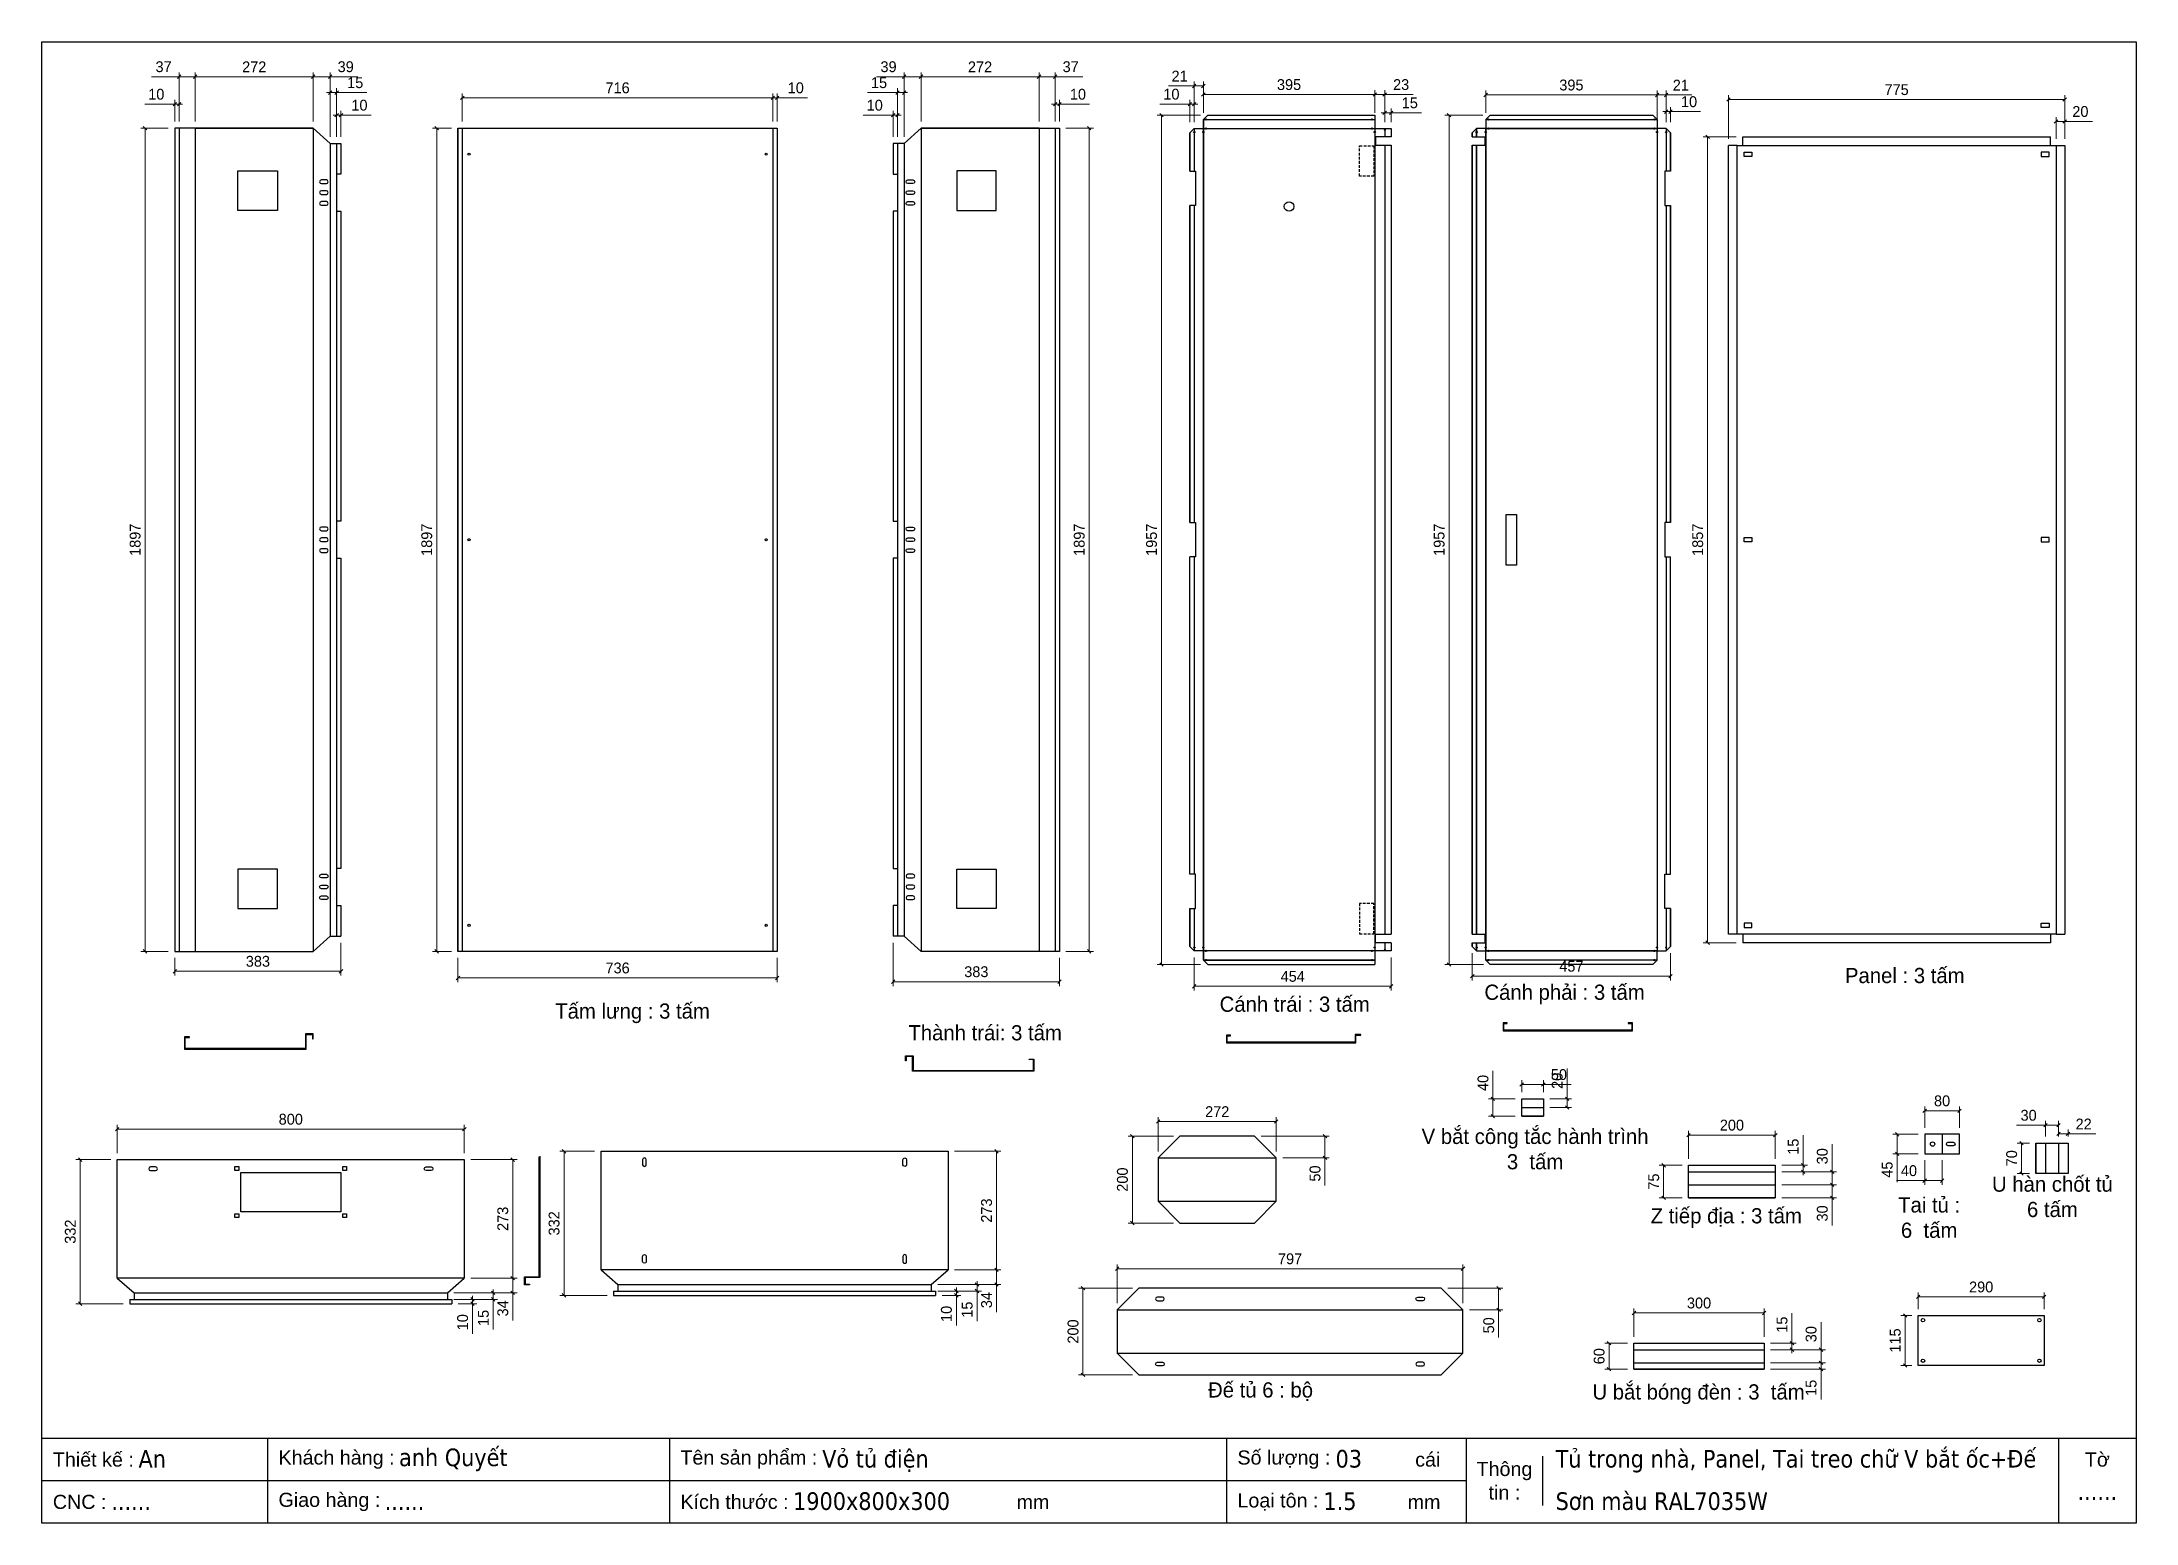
# Model space of a CAD drawing. Header units: millimetres. Extents: x 0 to 4827, y 0 to 3413.
import ezdxf
from ezdxf.enums import TextEntityAlignment as Align

# ---------------------------------------------------------------- set-up
doc = ezdxf.new("R2010")
doc.units = ezdxf.units.MM
doc.linetypes.add('HIDDEN', pattern=[9.525, 6.35, -3.175])
doc.layers.add('DIM', color=253, linetype='Continuous')
doc.styles.add('Arial', font='arial.ttf')
doc.styles.add('Tahoma (Input Text)', font='tahoma.ttf')
doc.dimstyles.new('Dim-25', dxfattribs={"dimtxt": 25, "dimasz": 8, "dimexe": 10, "dimexo": 15, "dimgap": 10, "dimtad": 1, "dimdec": 0, "dimtxsty": 'Standard', "dimblk": 'OBLIQUE', "dimcen": 10, "dimclrd": 5, "dimclre": 5, "dimclrt": 3, "dimazin": 3, "dimtfac": 1, "dimtdec": 0, "dimtmove": 0, "dimatfit": 3, "dimldrblk": 'OBLIQUE', "dimlwd": 9, "dimlwe": 9})

msp = doc.modelspace()

# ---------------------------------------------------------------- texts
at = {"color": 7, "char_height": 35, "attachment_point": 2}
for s, insert, width in [('Panel : 3 tấm', (4293.9, 1279.3), 1000), ('Cánh trái : 3 tấm', (2887.7, 1213.2), 1000), ('Cánh phải : 3 tấm', (3509.7, 1240.8), 1000), ('Tấm lưng : 3 tấm', (1361.5, 1197.4), 1000), ('Thành trái: 3 tấm', (2174.2, 1147.4), 1000), ('V bắt công tắc hành trình\\P3  tấm', (3441.8, 908.6), 1000), ('U hàn chốt tủ\\P6 tấm', (4634.2, 798.6), 293.909), ('Z tiếp địa : 3 tấm', (3882.5, 725.7), 1000), ('Tai tủ : \\P6  tấm', (4350.1, 750.7), 293.909), ('Đế tủ 6 : bộ', (2809, 324.4), 1000), ('U bắt bóng đèn : 3  tấm', (3818.6, 319.8), 1000)]:
    msp.add_mtext(s, dxfattribs=dict(at, insert=insert, width=width))

# ---------------------------------------------------------------- blocks, each defined once
blk = doc.blocks.new('*D1')
at = {"color": 0, "linetype": 'ByBlock', "lineweight": -2}
for p, q in [((357.4, 3337), (349.4, 3329)), ((621.4, 3329), (629.4, 3337))]:
    blk.add_line(p, q, dxfattribs=at)
at = {"layer": 'Defpoints', "color": 0, "transparency": 16777216}
for p in [(625.4, 3333), (353.4, 3214.4), (625.4, 3214.4)]:
    blk.add_point(p, dxfattribs=at)
at = {"layer": 'DIM', "color": 5, "lineweight": 9, "transparency": 16777216}
for p, q in [((353.4, 3229.4), (353.4, 3343)), ((353.4, 3333), (625.4, 3333)), ((625.4, 3229.4), (625.4, 3343))]:
    blk.add_line(p, q, dxfattribs=at)
at = {"layer": 'DIM', "color": 3, "transparency": 16777216, "insert": (489.4, 3355.6), "char_height": 25, "attachment_point": 5}
blk.add_mtext('272', dxfattribs=at)
blk = doc.blocks.new('_Oblique')
at = {"color": 0, "linetype": 'ByBlock', "lineweight": -2}
blk.add_line((-0.5, -0.5), (0.5, 0.5), dxfattribs=at)
blk = doc.blocks.new('*D2')
at = {"color": 0, "linetype": 'ByBlock', "lineweight": -2}
for p, q in [((629.4, 3337), (621.4, 3329)), ((660.4, 3329), (668.4, 3337))]:
    blk.add_line(p, q, dxfattribs=at)
at = {"layer": 'Defpoints', "color": 0, "transparency": 16777216}
for p in [(664.4, 3333), (625.4, 3214.4), (664.4, 3179.4)]:
    blk.add_point(p, dxfattribs=at)
at = {"layer": 'DIM', "color": 5, "lineweight": 9, "transparency": 16777216}
for p, q in [((625.4, 3229.4), (625.4, 3343)), ((625.4, 3333), (664.4, 3333)), ((664.4, 3194.4), (664.4, 3343)), ((664.4, 3333), (728.2, 3333))]:
    blk.add_line(p, q, dxfattribs=at)
at = {"layer": 'DIM', "color": 3, "transparency": 16777216, "insert": (700.3, 3355.8), "char_height": 25, "attachment_point": 5}
blk.add_mtext('39', dxfattribs=at)
blk = doc.blocks.new('*D3')
at = {"color": 0, "linetype": 'ByBlock', "lineweight": -2}
for p, q in [((660.4, 3292.2), (668.4, 3300.2)), ((683.4, 3300.2), (675.4, 3292.2))]:
    blk.add_line(p, q, dxfattribs=at)
at = {"layer": 'Defpoints', "color": 0, "transparency": 16777216}
for p in [(679.4, 3296.2), (664.4, 3179.4), (679.4, 3179.4)]:
    blk.add_point(p, dxfattribs=at)
at = {"layer": 'DIM', "color": 5, "lineweight": 9, "transparency": 16777216}
for p, q in [((664.4, 3296.2), (656.4, 3296.2)), ((664.4, 3194.4), (664.4, 3306.2)), ((664.4, 3296.2), (679.4, 3296.2)), ((679.4, 3194.4), (679.4, 3306.2)), ((679.4, 3296.2), (749, 3296.2))]:
    blk.add_line(p, q, dxfattribs=at)
at = {"layer": 'DIM', "color": 3, "transparency": 16777216, "insert": (722.2, 3319), "char_height": 25, "attachment_point": 5}
blk.add_mtext('15', dxfattribs=at)
blk = doc.blocks.new('*D4')
at = {"color": 0, "linetype": 'ByBlock', "lineweight": -2}
for p, q in [((320.4, 3337), (312.4, 3329)), ((349.4, 3329), (357.4, 3337))]:
    blk.add_line(p, q, dxfattribs=at)
at = {"layer": 'Defpoints', "color": 0, "transparency": 16777216}
for p in [(316.4, 3333), (316.4, 3214.4), (353.4, 3214.4)]:
    blk.add_point(p, dxfattribs=at)
at = {"layer": 'DIM', "color": 5, "lineweight": 9, "transparency": 16777216}
for p, q in [((316.4, 3333), (252.6, 3333)), ((316.4, 3229.4), (316.4, 3343)), ((353.4, 3333), (316.4, 3333)), ((353.4, 3229.4), (353.4, 3343))]:
    blk.add_line(p, q, dxfattribs=at)
at = {"layer": 'DIM', "color": 3, "transparency": 16777216, "insert": (280.5, 3355.8), "char_height": 25, "attachment_point": 5}
blk.add_mtext('37', dxfattribs=at)
blk = doc.blocks.new('*D5')
at = {"color": 0, "linetype": 'ByBlock', "lineweight": -2}
for p, q in [((302.4, 3265.6), (310.4, 3273.6)), ((320.4, 3273.6), (312.4, 3265.6))]:
    blk.add_line(p, q, dxfattribs=at)
at = {"layer": 'Defpoints', "color": 0, "transparency": 16777216}
for p in [(306.4, 3269.6), (306.4, 3214.4), (316.4, 3214.4)]:
    blk.add_point(p, dxfattribs=at)
at = {"layer": 'DIM', "color": 5, "lineweight": 9, "transparency": 16777216}
for p, q in [((306.4, 3269.6), (237, 3269.6)), ((306.4, 3229.4), (306.4, 3279.6)), ((316.4, 3269.6), (306.4, 3269.6)), ((316.4, 3229.4), (316.4, 3279.6)), ((316.4, 3269.6), (324.4, 3269.6))]:
    blk.add_line(p, q, dxfattribs=at)
at = {"layer": 'DIM', "color": 3, "transparency": 16777216, "insert": (263.7, 3292.4), "char_height": 25, "attachment_point": 5}
blk.add_mtext('10', dxfattribs=at)
blk = doc.blocks.new('*D6')
at = {"color": 0, "linetype": 'ByBlock', "lineweight": -2}
for p, q in [((241.8, 3210.4), (233.8, 3218.4)), ((233.8, 1321.4), (241.8, 1313.4))]:
    blk.add_line(p, q, dxfattribs=at)
at = {"layer": 'Defpoints', "color": 0, "transparency": 16777216}
for p in [(306.4, 3214.4), (237.8, 1317.4), (306.4, 1317.4)]:
    blk.add_point(p, dxfattribs=at)
at = {"layer": 'DIM', "color": 5, "lineweight": 9, "transparency": 16777216}
for p, q in [((291.4, 3214.4), (227.8, 3214.4)), ((237.8, 3214.4), (237.8, 1317.4)), ((291.4, 1317.4), (227.8, 1317.4))]:
    blk.add_line(p, q, dxfattribs=at)
at = {"layer": 'DIM', "color": 3, "transparency": 16777216, "insert": (215, 2265.9), "char_height": 25, "attachment_point": 5, "rotation": 90}
blk.add_mtext('1897', dxfattribs=at)
blk = doc.blocks.new('*D7')
at = {"color": 0, "linetype": 'ByBlock', "lineweight": -2}
for p, q in [((675.4, 3240.4), (683.4, 3248.4)), ((693.4, 3248.4), (685.4, 3240.4))]:
    blk.add_line(p, q, dxfattribs=at)
at = {"layer": 'Defpoints', "color": 0, "transparency": 16777216}
for p in [(689.4, 3244.4), (679.4, 3179.4), (689.4, 3179.4)]:
    blk.add_point(p, dxfattribs=at)
at = {"layer": 'DIM', "color": 5, "lineweight": 9, "transparency": 16777216}
for p, q in [((679.4, 3244.4), (671.4, 3244.4)), ((679.4, 3194.4), (679.4, 3254.4)), ((679.4, 3244.4), (689.4, 3244.4)), ((689.4, 3194.4), (689.4, 3254.4)), ((689.4, 3244.4), (758.7, 3244.4))]:
    blk.add_line(p, q, dxfattribs=at)
at = {"layer": 'DIM', "color": 3, "transparency": 16777216, "insert": (732, 3267.1), "char_height": 25, "attachment_point": 5}
blk.add_mtext('10', dxfattribs=at)
blk = doc.blocks.new('A$C69525F90')
at = {"color": 2}
for p, q in [((14.7, 8.6), (3.2, 8.6)), ((3.2, 0.1), (14.7, 0.1))]:
    blk.add_line(p, q, dxfattribs=at)
for centre, start, end in [((3.2, 4.3), 90, 270), ((14.7, 4.3), 270, 90)]:
    blk.add_arc(centre, 4.25, start, end, dxfattribs=at)
blk = doc.blocks.new('*D8')
at = {"color": 0, "linetype": 'ByBlock', "lineweight": -2}
for p, q in [((2030.4, 3337), (2022.4, 3329)), ((2294.4, 3329), (2302.4, 3337))]:
    blk.add_line(p, q, dxfattribs=at)
at = {"layer": 'Defpoints', "color": 0, "transparency": 16777216}
for p in [(2026.4, 3333), (2026.4, 3214.4), (2298.4, 3214.4)]:
    blk.add_point(p, dxfattribs=at)
at = {"layer": 'DIM', "color": 5, "lineweight": 9, "transparency": 16777216}
for p, q in [((2026.4, 3229.4), (2026.4, 3343)), ((2298.4, 3333), (2026.4, 3333)), ((2298.4, 3229.4), (2298.4, 3343))]:
    blk.add_line(p, q, dxfattribs=at)
at = {"layer": 'DIM', "color": 3, "transparency": 16777216, "insert": (2162.4, 3355.6), "char_height": 25, "attachment_point": 5}
blk.add_mtext('272', dxfattribs=at)
blk = doc.blocks.new('*D9')
at = {"color": 0, "linetype": 'ByBlock', "lineweight": -2}
for p, q in [((1991.4, 3337), (1983.4, 3329)), ((2022.4, 3329), (2030.4, 3337))]:
    blk.add_line(p, q, dxfattribs=at)
at = {"layer": 'Defpoints', "color": 0, "transparency": 16777216}
for p in [(1987.4, 3333), (2026.4, 3214.4), (1987.4, 3179.4)]:
    blk.add_point(p, dxfattribs=at)
at = {"layer": 'DIM', "color": 5, "lineweight": 9, "transparency": 16777216}
for p, q in [((1987.4, 3333), (1923.6, 3333)), ((1987.4, 3194.4), (1987.4, 3343)), ((2026.4, 3333), (1987.4, 3333)), ((2026.4, 3229.4), (2026.4, 3343))]:
    blk.add_line(p, q, dxfattribs=at)
at = {"layer": 'DIM', "color": 3, "transparency": 16777216, "insert": (1951.5, 3355.8), "char_height": 25, "attachment_point": 5}
blk.add_mtext('39', dxfattribs=at)
blk = doc.blocks.new('*D10')
at = {"color": 0, "linetype": 'ByBlock', "lineweight": -2}
for p, q in [((1968.4, 3292.2), (1976.4, 3300.2)), ((1991.4, 3300.2), (1983.4, 3292.2))]:
    blk.add_line(p, q, dxfattribs=at)
at = {"layer": 'Defpoints', "color": 0, "transparency": 16777216}
for p in [(1972.4, 3296.2), (1972.4, 3179.4), (1987.4, 3179.4)]:
    blk.add_point(p, dxfattribs=at)
at = {"layer": 'DIM', "color": 5, "lineweight": 9, "transparency": 16777216}
for p, q in [((1972.4, 3296.2), (1902.8, 3296.2)), ((1972.4, 3194.4), (1972.4, 3306.2)), ((1987.4, 3296.2), (1972.4, 3296.2)), ((1987.4, 3194.4), (1987.4, 3306.2)), ((1987.4, 3296.2), (1995.4, 3296.2))]:
    blk.add_line(p, q, dxfattribs=at)
at = {"layer": 'DIM', "color": 3, "transparency": 16777216, "insert": (1929.6, 3319), "char_height": 25, "attachment_point": 5}
blk.add_mtext('15', dxfattribs=at)
blk = doc.blocks.new('*D11')
at = {"color": 0, "linetype": 'ByBlock', "lineweight": -2}
for p, q in [((2302.4, 3337), (2294.4, 3329)), ((2331.4, 3329), (2339.4, 3337))]:
    blk.add_line(p, q, dxfattribs=at)
at = {"layer": 'Defpoints', "color": 0, "transparency": 16777216}
for p in [(2335.4, 3333), (2298.4, 3214.4), (2335.4, 3214.4)]:
    blk.add_point(p, dxfattribs=at)
at = {"layer": 'DIM', "color": 5, "lineweight": 9, "transparency": 16777216}
for p, q in [((2298.4, 3229.4), (2298.4, 3343)), ((2298.4, 3333), (2335.4, 3333)), ((2335.4, 3229.4), (2335.4, 3343)), ((2335.4, 3333), (2399.2, 3333))]:
    blk.add_line(p, q, dxfattribs=at)
at = {"layer": 'DIM', "color": 3, "transparency": 16777216, "insert": (2371.3, 3355.8), "char_height": 25, "attachment_point": 5}
blk.add_mtext('37', dxfattribs=at)
blk = doc.blocks.new('*D12')
at = {"color": 0, "linetype": 'ByBlock', "lineweight": -2}
for p, q in [((2331.4, 3265.6), (2339.4, 3273.6)), ((2349.4, 3273.6), (2341.4, 3265.6))]:
    blk.add_line(p, q, dxfattribs=at)
at = {"layer": 'Defpoints', "color": 0, "transparency": 16777216}
for p in [(2345.4, 3269.6), (2335.4, 3214.4), (2345.4, 3214.4)]:
    blk.add_point(p, dxfattribs=at)
at = {"layer": 'DIM', "color": 5, "lineweight": 9, "transparency": 16777216}
for p, q in [((2335.4, 3269.6), (2327.4, 3269.6)), ((2335.4, 3229.4), (2335.4, 3279.6)), ((2335.4, 3269.6), (2345.4, 3269.6)), ((2345.4, 3229.4), (2345.4, 3279.6)), ((2345.4, 3269.6), (2414.8, 3269.6))]:
    blk.add_line(p, q, dxfattribs=at)
at = {"layer": 'DIM', "color": 3, "transparency": 16777216, "insert": (2388.1, 3292.4), "char_height": 25, "attachment_point": 5}
blk.add_mtext('10', dxfattribs=at)
blk = doc.blocks.new('*D13')
at = {"color": 0, "linetype": 'ByBlock', "lineweight": -2}
for p, q in [((2418, 3210.4), (2410, 3218.4)), ((2410, 1321.4), (2418, 1313.4))]:
    blk.add_line(p, q, dxfattribs=at)
at = {"layer": 'Defpoints', "color": 0, "transparency": 16777216}
for p in [(2345.4, 3214.4), (2345.4, 1317.4), (2414, 1317.4)]:
    blk.add_point(p, dxfattribs=at)
at = {"layer": 'DIM', "color": 5, "lineweight": 9, "transparency": 16777216}
for p, q in [((2360.4, 3214.4), (2424, 3214.4)), ((2414, 3214.4), (2414, 1317.4)), ((2360.4, 1317.4), (2424, 1317.4))]:
    blk.add_line(p, q, dxfattribs=at)
at = {"layer": 'DIM', "color": 3, "transparency": 16777216, "insert": (2391.2, 2265.9), "char_height": 25, "attachment_point": 5, "rotation": 90}
blk.add_mtext('1897', dxfattribs=at)
blk = doc.blocks.new('*D14')
at = {"color": 0, "linetype": 'ByBlock', "lineweight": -2}
for p, q in [((1958.4, 3240.4), (1966.4, 3248.4)), ((1976.4, 3248.4), (1968.4, 3240.4))]:
    blk.add_line(p, q, dxfattribs=at)
at = {"layer": 'Defpoints', "color": 0, "transparency": 16777216}
for p in [(1962.4, 3244.4), (1962.4, 3179.4), (1972.4, 3179.4)]:
    blk.add_point(p, dxfattribs=at)
at = {"layer": 'DIM', "color": 5, "lineweight": 9, "transparency": 16777216}
for p, q in [((1962.4, 3244.4), (1893.1, 3244.4)), ((1962.4, 3194.4), (1962.4, 3254.4)), ((1972.4, 3244.4), (1962.4, 3244.4)), ((1972.4, 3194.4), (1972.4, 3254.4)), ((1972.4, 3244.4), (1980.4, 3244.4))]:
    blk.add_line(p, q, dxfattribs=at)
at = {"layer": 'DIM', "color": 3, "transparency": 16777216, "insert": (1919.7, 3267.1), "char_height": 25, "attachment_point": 5}
blk.add_mtext('10', dxfattribs=at)
blk = doc.blocks.new('*D15')
at = {"color": 0, "linetype": 'ByBlock', "lineweight": -2}
for p, q in [((914, 3210.4), (906, 3218.4)), ((906, 1321.4), (914, 1313.4))]:
    blk.add_line(p, q, dxfattribs=at)
at = {"layer": 'Defpoints', "color": 0, "transparency": 16777216}
for p in [(959, 3214.4), (910, 1317.4), (959, 1317.4)]:
    blk.add_point(p, dxfattribs=at)
at = {"layer": 'DIM', "color": 5, "lineweight": 9, "transparency": 16777216}
for p, q in [((944, 3214.4), (900, 3214.4)), ((910, 3214.4), (910, 1317.4)), ((944, 1317.4), (900, 1317.4))]:
    blk.add_line(p, q, dxfattribs=at)
at = {"layer": 'DIM', "color": 3, "transparency": 16777216, "insert": (887.2, 2265.9), "char_height": 25, "attachment_point": 5, "rotation": 90}
blk.add_mtext('1897', dxfattribs=at)
blk = doc.blocks.new('*D16')
at = {"color": 0, "linetype": 'ByBlock', "lineweight": -2}
for p, q in [((1681, 3280.4), (1689, 3288.4)), ((1699, 3288.4), (1691, 3280.4))]:
    blk.add_line(p, q, dxfattribs=at)
at = {"layer": 'Defpoints', "color": 0, "transparency": 16777216}
for p in [(1695, 3284.4), (1685, 3214.4), (1695, 3214.4)]:
    blk.add_point(p, dxfattribs=at)
at = {"layer": 'DIM', "color": 5, "lineweight": 9, "transparency": 16777216}
for p, q in [((1685, 3284.4), (1677, 3284.4)), ((1685, 3229.4), (1685, 3294.4)), ((1685, 3284.4), (1695, 3284.4)), ((1695, 3229.4), (1695, 3294.4)), ((1695, 3284.4), (1764.4, 3284.4))]:
    blk.add_line(p, q, dxfattribs=at)
at = {"layer": 'DIM', "color": 3, "transparency": 16777216, "insert": (1737.7, 3307.2), "char_height": 25, "attachment_point": 5}
blk.add_mtext('10', dxfattribs=at)
blk = doc.blocks.new('*D17')
at = {"color": 0, "linetype": 'ByBlock', "lineweight": -2}
for p, q in [((973, 3288.4), (965, 3280.4)), ((1681, 3280.4), (1689, 3288.4))]:
    blk.add_line(p, q, dxfattribs=at)
at = {"layer": 'Defpoints', "color": 0, "transparency": 16777216}
for p in [(969, 3284.4), (969, 3214.4), (1685, 3214.4)]:
    blk.add_point(p, dxfattribs=at)
at = {"layer": 'DIM', "color": 5, "lineweight": 9, "transparency": 16777216}
for p, q in [((969, 3229.4), (969, 3294.4)), ((1685, 3284.4), (969, 3284.4)), ((1685, 3229.4), (1685, 3294.4))]:
    blk.add_line(p, q, dxfattribs=at)
at = {"layer": 'DIM', "color": 3, "transparency": 16777216, "insert": (1327, 3307.2), "char_height": 25, "attachment_point": 5}
blk.add_mtext('716', dxfattribs=at)
blk = doc.blocks.new('*D18')
at = {"color": 0, "linetype": 'ByBlock', "lineweight": -2}
for p, q in [((963, 1260.2), (955, 1252.2)), ((1691, 1252.2), (1699, 1260.2))]:
    blk.add_line(p, q, dxfattribs=at)
at = {"layer": 'Defpoints', "color": 0, "transparency": 16777216}
for p in [(959, 1317.4), (1695, 1317.4), (1695, 1256.2)]:
    blk.add_point(p, dxfattribs=at)
at = {"layer": 'DIM', "color": 5, "lineweight": 9, "transparency": 16777216}
for p, q in [((959, 1302.4), (959, 1246.2)), ((959, 1256.2), (1695, 1256.2)), ((1695, 1302.4), (1695, 1246.2))]:
    blk.add_line(p, q, dxfattribs=at)
at = {"layer": 'DIM', "color": 3, "transparency": 16777216, "insert": (1327, 1279), "char_height": 25, "attachment_point": 5}
blk.add_mtext('736', dxfattribs=at)
blk = doc.blocks.new('*D19')
at = {"color": 0, "linetype": 'ByBlock', "lineweight": -2}
for p, q in [((1966.4, 1251.6), (1958.4, 1243.6)), ((2341.4, 1243.6), (2349.4, 1251.6))]:
    blk.add_line(p, q, dxfattribs=at)
at = {"layer": 'Defpoints', "color": 0, "transparency": 16777216}
for p in [(1962.4, 1352.4), (2345.4, 1317.4), (2345.4, 1247.6)]:
    blk.add_point(p, dxfattribs=at)
at = {"layer": 'DIM', "color": 5, "lineweight": 9, "transparency": 16777216}
for p, q in [((1962.4, 1337.4), (1962.4, 1237.6)), ((2345.4, 1302.4), (2345.4, 1237.6)), ((1962.4, 1247.6), (2345.4, 1247.6))]:
    blk.add_line(p, q, dxfattribs=at)
at = {"layer": 'DIM', "color": 3, "transparency": 16777216, "insert": (2153.9, 1270.4), "char_height": 25, "attachment_point": 5}
blk.add_mtext('383', dxfattribs=at)
blk = doc.blocks.new('*D20')
at = {"color": 0, "linetype": 'ByBlock', "lineweight": -2}
for p, q in [((310.4, 1275.6), (302.4, 1267.6)), ((685.4, 1267.6), (693.4, 1275.6))]:
    blk.add_line(p, q, dxfattribs=at)
at = {"layer": 'Defpoints', "color": 0, "transparency": 16777216}
for p in [(689.4, 1352.4), (306.4, 1317.4), (689.4, 1271.6)]:
    blk.add_point(p, dxfattribs=at)
at = {"layer": 'DIM', "color": 5, "lineweight": 9, "transparency": 16777216}
for p, q in [((689.4, 1337.4), (689.4, 1261.6)), ((306.4, 1302.4), (306.4, 1261.6)), ((306.4, 1271.6), (689.4, 1271.6))]:
    blk.add_line(p, q, dxfattribs=at)
at = {"layer": 'DIM', "color": 3, "transparency": 16777216, "insert": (497.9, 1294.4), "char_height": 25, "attachment_point": 5}
blk.add_mtext('383', dxfattribs=at)
blk = doc.blocks.new('*D21')
at = {"color": 0, "linetype": 'ByBlock', "lineweight": -2}
for p, q in [((2642.2, 3265.7), (2650.2, 3273.7)), ((2660.2, 3273.7), (2652.2, 3265.7))]:
    blk.add_line(p, q, dxfattribs=at)
at = {"layer": 'Defpoints', "color": 0, "transparency": 16777216}
for p in [(2646.2, 3269.7), (2646.2, 3213.4), (2656.2, 3213.4)]:
    blk.add_point(p, dxfattribs=at)
at = {"layer": 'DIM', "color": 5, "lineweight": 9, "transparency": 16777216}
for p, q in [((2646.2, 3269.7), (2576.9, 3269.7)), ((2646.2, 3228.4), (2646.2, 3279.7)), ((2656.2, 3269.7), (2646.2, 3269.7)), ((2656.2, 3228.4), (2656.2, 3279.7)), ((2656.2, 3269.7), (2664.2, 3269.7))]:
    blk.add_line(p, q, dxfattribs=at)
at = {"layer": 'DIM', "color": 3, "transparency": 16777216, "insert": (2603.5, 3292.5), "char_height": 25, "attachment_point": 5}
blk.add_mtext('10', dxfattribs=at)
blk = doc.blocks.new('*D22')
at = {"color": 0, "linetype": 'ByBlock', "lineweight": -2}
for p, q in [((2660.2, 3315.6), (2652.2, 3307.6)), ((2673.2, 3307.6), (2681.2, 3315.6))]:
    blk.add_line(p, q, dxfattribs=at)
at = {"layer": 'Defpoints', "color": 0, "transparency": 16777216}
for p in [(2656.2, 3311.6), (2677.2, 3234.4), (2656.2, 3213.4)]:
    blk.add_point(p, dxfattribs=at)
at = {"layer": 'DIM', "color": 5, "lineweight": 9, "transparency": 16777216}
for p, q in [((2656.2, 3311.6), (2596.7, 3311.6)), ((2656.2, 3228.4), (2656.2, 3321.6)), ((2677.2, 3311.6), (2656.2, 3311.6)), ((2677.2, 3249.4), (2677.2, 3321.6))]:
    blk.add_line(p, q, dxfattribs=at)
at = {"layer": 'DIM', "color": 3, "transparency": 16777216, "insert": (2622.4, 3334.2), "char_height": 25, "attachment_point": 5}
blk.add_mtext('21', dxfattribs=at)
blk = doc.blocks.new('*D23')
at = {"color": 0, "linetype": 'ByBlock', "lineweight": -2}
for p, q in [((2681.2, 3295.9), (2673.2, 3287.9)), ((3068.2, 3287.9), (3076.2, 3295.9))]:
    blk.add_line(p, q, dxfattribs=at)
at = {"layer": 'Defpoints', "color": 0, "transparency": 16777216}
for p in [(3072.2, 3291.9), (2677.2, 3234.4), (3072.2, 3234.4)]:
    blk.add_point(p, dxfattribs=at)
at = {"layer": 'DIM', "color": 5, "lineweight": 9, "transparency": 16777216}
for p, q in [((2677.2, 3249.4), (2677.2, 3301.9)), ((2677.2, 3291.9), (3072.2, 3291.9)), ((3072.2, 3249.4), (3072.2, 3301.9))]:
    blk.add_line(p, q, dxfattribs=at)
at = {"layer": 'DIM', "color": 3, "transparency": 16777216, "insert": (2874.7, 3314.6), "char_height": 25, "attachment_point": 5}
blk.add_mtext('395', dxfattribs=at)
blk = doc.blocks.new('*D24')
at = {"color": 0, "linetype": 'ByBlock', "lineweight": -2}
for p, q in [((3076.2, 3295.9), (3068.2, 3287.9)), ((3091.2, 3287.9), (3099.2, 3295.9))]:
    blk.add_line(p, q, dxfattribs=at)
at = {"layer": 'Defpoints', "color": 0, "transparency": 16777216}
for p in [(3095.2, 3291.9), (3072.2, 3234.4), (3095.2, 3213.4)]:
    blk.add_point(p, dxfattribs=at)
at = {"layer": 'DIM', "color": 5, "lineweight": 9, "transparency": 16777216}
for p, q in [((3072.2, 3249.4), (3072.2, 3301.9)), ((3072.2, 3291.9), (3095.2, 3291.9)), ((3095.2, 3228.4), (3095.2, 3301.9)), ((3095.2, 3291.9), (3161.1, 3291.9))]:
    blk.add_line(p, q, dxfattribs=at)
at = {"layer": 'DIM', "color": 3, "transparency": 16777216, "insert": (3133, 3314.6), "char_height": 25, "attachment_point": 5}
blk.add_mtext('23', dxfattribs=at)
blk = doc.blocks.new('*D25')
at = {"color": 0, "linetype": 'ByBlock', "lineweight": -2}
for p, q in [((2584.5, 3240.4), (2576.5, 3248.4)), ((2576.5, 1291.4), (2584.5, 1283.4))]:
    blk.add_line(p, q, dxfattribs=at)
at = {"layer": 'Defpoints', "color": 0, "transparency": 16777216}
for p in [(2685.2, 3244.4), (2580.5, 1287.4), (2685.2, 1287.4)]:
    blk.add_point(p, dxfattribs=at)
at = {"layer": 'DIM', "color": 5, "lineweight": 9, "transparency": 16777216}
for p, q in [((2670.2, 3244.4), (2570.5, 3244.4)), ((2580.5, 3244.4), (2580.5, 1287.4)), ((2670.2, 1287.4), (2570.5, 1287.4))]:
    blk.add_line(p, q, dxfattribs=at)
at = {"layer": 'DIM', "color": 3, "transparency": 16777216, "insert": (2557.8, 2265.9), "char_height": 25, "attachment_point": 5, "rotation": 90}
blk.add_mtext('1957', dxfattribs=at)
blk = doc.blocks.new('*D26')
at = {"color": 0, "linetype": 'ByBlock', "lineweight": -2}
for p, q in [((3740, 3248.4), (3748, 3256.4)), ((3758, 3256.4), (3750, 3248.4))]:
    blk.add_line(p, q, dxfattribs=at)
at = {"layer": 'Defpoints', "color": 0, "transparency": 16777216}
for p in [(3754, 3252.4), (3744, 3213.4), (3754, 3213.4)]:
    blk.add_point(p, dxfattribs=at)
at = {"layer": 'DIM', "color": 5, "lineweight": 9, "transparency": 16777216}
for p, q in [((3744, 3252.4), (3736, 3252.4)), ((3744, 3228.4), (3744, 3262.4)), ((3744, 3252.4), (3754, 3252.4)), ((3754, 3228.4), (3754, 3262.4)), ((3754, 3252.4), (3823.3, 3252.4))]:
    blk.add_line(p, q, dxfattribs=at)
at = {"layer": 'DIM', "color": 3, "transparency": 16777216, "insert": (3796.7, 3275.2), "char_height": 25, "attachment_point": 5}
blk.add_mtext('10', dxfattribs=at)
blk = doc.blocks.new('*D27')
at = {"color": 0, "linetype": 'ByBlock', "lineweight": -2}
for p, q in [((3727, 3294.9), (3719, 3286.9)), ((3740, 3286.9), (3748, 3294.9))]:
    blk.add_line(p, q, dxfattribs=at)
at = {"layer": 'Defpoints', "color": 0, "transparency": 16777216}
for p in [(3744, 3290.9), (3723, 3213.4), (3744, 3213.4)]:
    blk.add_point(p, dxfattribs=at)
at = {"layer": 'DIM', "color": 5, "lineweight": 9, "transparency": 16777216}
for p, q in [((3723, 3228.4), (3723, 3300.9)), ((3723, 3290.9), (3744, 3290.9)), ((3744, 3228.4), (3744, 3300.9)), ((3744, 3290.9), (3803.4, 3290.9))]:
    blk.add_line(p, q, dxfattribs=at)
at = {"layer": 'DIM', "color": 3, "transparency": 16777216, "insert": (3777.7, 3313.4), "char_height": 25, "attachment_point": 5}
blk.add_mtext('21', dxfattribs=at)
blk = doc.blocks.new('*D28')
at = {"color": 0, "linetype": 'ByBlock', "lineweight": -2}
for p, q in [((3332, 3294.9), (3324, 3286.9)), ((3719, 3286.9), (3727, 3294.9))]:
    blk.add_line(p, q, dxfattribs=at)
at = {"layer": 'Defpoints', "color": 0, "transparency": 16777216}
for p in [(3328, 3290.9), (3328, 3234.4), (3723, 3234.4)]:
    blk.add_point(p, dxfattribs=at)
at = {"layer": 'DIM', "color": 5, "lineweight": 9, "transparency": 16777216}
for p, q in [((3328, 3249.4), (3328, 3300.9)), ((3723, 3290.9), (3328, 3290.9)), ((3723, 3249.4), (3723, 3300.9))]:
    blk.add_line(p, q, dxfattribs=at)
at = {"layer": 'DIM', "color": 3, "transparency": 16777216, "insert": (3525.5, 3313.6), "char_height": 25, "attachment_point": 5}
blk.add_mtext('395', dxfattribs=at)
blk = doc.blocks.new('*D29')
at = {"color": 0, "linetype": 'ByBlock', "lineweight": -2}
for p, q in [((3301, 1264.4), (3293, 1256.4)), ((3750, 1256.4), (3758, 1264.4))]:
    blk.add_line(p, q, dxfattribs=at)
at = {"layer": 'Defpoints', "color": 0, "transparency": 16777216}
for p in [(3297, 1328.4), (3754, 1328.4), (3754, 1260.4)]:
    blk.add_point(p, dxfattribs=at)
at = {"layer": 'DIM', "color": 5, "lineweight": 9, "transparency": 16777216}
for p, q in [((3297, 1313.4), (3297, 1250.4)), ((3754, 1313.4), (3754, 1250.4)), ((3297, 1260.4), (3754, 1260.4))]:
    blk.add_line(p, q, dxfattribs=at)
at = {"layer": 'DIM', "color": 3, "transparency": 16777216, "insert": (3525.5, 1283.1), "char_height": 25, "attachment_point": 5}
blk.add_mtext('457', dxfattribs=at)
blk = doc.blocks.new('*D30')
at = {"color": 0, "linetype": 'ByBlock', "lineweight": -2}
for p, q in [((3091.2, 3245.8), (3099.2, 3253.8)), ((3114.2, 3253.8), (3106.2, 3245.8))]:
    blk.add_line(p, q, dxfattribs=at)
at = {"layer": 'Defpoints', "color": 0, "transparency": 16777216}
for p in [(3110.2, 3249.8), (3095.2, 3213.4), (3110.2, 3213.4)]:
    blk.add_point(p, dxfattribs=at)
at = {"layer": 'DIM', "color": 5, "lineweight": 9, "transparency": 16777216}
for p, q in [((3095.2, 3249.8), (3087.2, 3249.8)), ((3095.2, 3228.4), (3095.2, 3259.8)), ((3095.2, 3249.8), (3110.2, 3249.8)), ((3110.2, 3228.4), (3110.2, 3259.8)), ((3110.2, 3249.8), (3179.9, 3249.8))]:
    blk.add_line(p, q, dxfattribs=at)
at = {"layer": 'DIM', "color": 3, "transparency": 16777216, "insert": (3153.1, 3272.6), "char_height": 25, "attachment_point": 5}
blk.add_mtext('15', dxfattribs=at)
blk = doc.blocks.new('*D31')
at = {"color": 0, "linetype": 'ByBlock', "lineweight": -2}
for p, q in [((2660.2, 1241), (2652.2, 1233)), ((3106.2, 1233), (3114.2, 1241))]:
    blk.add_line(p, q, dxfattribs=at)
at = {"layer": 'Defpoints', "color": 0, "transparency": 16777216}
for p in [(2656.2, 1318.4), (3110.2, 1318.4), (3110.2, 1237)]:
    blk.add_point(p, dxfattribs=at)
at = {"layer": 'DIM', "color": 5, "lineweight": 9, "transparency": 16777216}
for p, q in [((2656.2, 1303.4), (2656.2, 1227)), ((3110.2, 1303.4), (3110.2, 1227)), ((2656.2, 1237), (3110.2, 1237))]:
    blk.add_line(p, q, dxfattribs=at)
at = {"layer": 'DIM', "color": 3, "transparency": 16777216, "insert": (2883.2, 1259.7), "char_height": 25, "attachment_point": 5}
blk.add_mtext('454', dxfattribs=at)
blk = doc.blocks.new('*D32')
at = {"color": 0, "linetype": 'ByBlock', "lineweight": -2}
for p, q in [((3247.5, 3240.4), (3239.5, 3248.4)), ((3239.5, 1291.4), (3247.5, 1283.4))]:
    blk.add_line(p, q, dxfattribs=at)
at = {"layer": 'Defpoints', "color": 0, "transparency": 16777216}
for p in [(3336, 3244.4), (3243.5, 1287.4), (3338, 1287.4)]:
    blk.add_point(p, dxfattribs=at)
at = {"layer": 'DIM', "color": 5, "lineweight": 9, "transparency": 16777216}
for p, q in [((3321, 3244.4), (3233.5, 3244.4)), ((3243.5, 3244.4), (3243.5, 1287.4)), ((3323, 1287.4), (3233.5, 1287.4))]:
    blk.add_line(p, q, dxfattribs=at)
at = {"layer": 'DIM', "color": 3, "transparency": 16777216, "insert": (3220.7, 2265.9), "char_height": 25, "attachment_point": 5, "rotation": 90}
blk.add_mtext('1957', dxfattribs=at)
blk = doc.blocks.new('*D33')
at = {"color": 0, "linetype": 'ByBlock', "lineweight": -2}
for p, q in [((3891.6, 3284.2), (3883.6, 3276.2)), ((4658.6, 3276.2), (4666.6, 3284.2))]:
    blk.add_line(p, q, dxfattribs=at)
at = {"layer": 'Defpoints', "color": 0, "transparency": 16777216}
for p in [(4662.6, 3280.2), (3887.6, 3174.4), (4662.6, 3174.4)]:
    blk.add_point(p, dxfattribs=at)
at = {"layer": 'DIM', "color": 5, "lineweight": 9, "transparency": 16777216}
for p, q in [((3887.6, 3189.4), (3887.6, 3290.2)), ((4662.6, 3189.4), (4662.6, 3290.2)), ((3887.6, 3280.2), (4662.6, 3280.2))]:
    blk.add_line(p, q, dxfattribs=at)
at = {"layer": 'DIM', "color": 3, "transparency": 16777216, "insert": (4275.1, 3303), "char_height": 25, "attachment_point": 5}
blk.add_mtext('775', dxfattribs=at)
blk = doc.blocks.new('*D34')
at = {"color": 0, "linetype": 'ByBlock', "lineweight": -2}
for p, q in [((4646.6, 3233.8), (4638.6, 3225.8)), ((4658.6, 3225.8), (4666.6, 3233.8))]:
    blk.add_line(p, q, dxfattribs=at)
at = {"layer": 'Defpoints', "color": 0, "transparency": 16777216}
for p in [(4662.6, 3229.8), (4642.6, 3174.4), (4662.6, 3174.4)]:
    blk.add_point(p, dxfattribs=at)
at = {"layer": 'DIM', "color": 5, "lineweight": 9, "transparency": 16777216}
for p, q in [((4642.6, 3189.4), (4642.6, 3239.8)), ((4662.6, 3189.4), (4662.6, 3239.8)), ((4642.6, 3229.8), (4662.6, 3229.8)), ((4662.6, 3229.8), (4726.8, 3229.8))]:
    blk.add_line(p, q, dxfattribs=at)
at = {"layer": 'DIM', "color": 3, "transparency": 16777216, "insert": (4698.7, 3252.6), "char_height": 25, "attachment_point": 5}
blk.add_mtext('20', dxfattribs=at)
blk = doc.blocks.new('*D35')
at = {"color": 0, "linetype": 'ByBlock', "lineweight": -2}
for p, q in [((3843.5, 3190.4), (3835.5, 3198.4)), ((3835.5, 1341.4), (3843.5, 1333.4))]:
    blk.add_line(p, q, dxfattribs=at)
at = {"layer": 'Defpoints', "color": 0, "transparency": 16777216}
for p in [(3920.6, 3194.4), (3839.5, 1337.4), (3920.6, 1337.4)]:
    blk.add_point(p, dxfattribs=at)
at = {"layer": 'DIM', "color": 5, "lineweight": 9, "transparency": 16777216}
for p, q in [((3905.6, 3194.4), (3829.5, 3194.4)), ((3839.5, 3194.4), (3839.5, 1337.4)), ((3905.6, 1337.4), (3829.5, 1337.4))]:
    blk.add_line(p, q, dxfattribs=at)
at = {"layer": 'DIM', "color": 3, "transparency": 16777216, "insert": (3816.8, 2265.9), "char_height": 25, "attachment_point": 5, "rotation": 90}
blk.add_mtext('1857', dxfattribs=at)
blk = doc.blocks.new('khungtenAsean2')
at = {"color": 7}
for p, q in [((2970, -1980), (0, -1980)), ((320, -1980), (320, -2100)), ((890, -1980), (890, -2100)), ((1680, -1980), (1680, -2100)), ((2020, -1980), (2020, -2100)), ((2860, -1980), (2860, -2100)), ((2128.3, -2005), (2128.3, -2075)), ((2020, -2040), (0, -2040))]:
    blk.add_line(p, q, dxfattribs=at)
blk.add_lwpolyline([(0, 0), (2970, 0), (2970, -2100), (0, -2100)], close=True, dxfattribs=at)
at = {"color": 2, "char_height": 20, "style": 'Arial'}
for s, insert, width, attachment_point in [('  Thiết kế :', (0, -2010), 917.634, 4), ('  Khách hàng :', (320, -2010), 917.634, 4), ('  Tên sản phẩm :', (890, -2010), 917.634, 4), ('  Số lượng :', (1680, -2010), 917.634, 4), ('cái', (1947.6, -2010), 917.634, 4), ('Thông\\Ptin :', (2074.2, -2040), 108.311, 5), ('Tờ', (2915, -2010), 110, 5), ('  CNC :', (0, -2070), 917.634, 4), ('  Giao hàng :', (320, -2070), 917.634, 4), ('  Kích thước :', (890, -2070), 917.634, 4), ('mm', (1382.3, -2070), 917.634, 4), ('  Loại tôn :', (1680, -2070), 917.634, 4), ('mm', (1936.9, -2070), 917.634, 4)]:
    blk.add_mtext(s, dxfattribs=dict(at, insert=insert, width=width, attachment_point=attachment_point))
at = {"color": 1, "style": 'Tahoma (Input Text)', "flags": 8}
for tag, p in [('#01', (137.1, -2021.3)), ('#03', (506.6, -2019.3)), ('#05', (1106.6, -2021.3)), ('#07', (1834.7, -2021.3)), ('#09', (2146.7, -2021.3)), ('#02', (98.5, -2081.3)), ('#04', (486.1, -2081.3)), ('#06', (1065.3, -2081.3)), ('#08', (1817.4, -2081.3)), ('#10', (2146.7, -2081.3))]:
    blk.add_attdef(tag, p, '', height=25, dxfattribs=at)
blk.add_attdef('#11', text='', height=25, dxfattribs=at).set_placement((2915, -2067.3), align=Align.CENTER)
blk = doc.blocks.new('*D36')
at = {"color": 0, "linetype": 'ByBlock', "lineweight": -2}
for p, q in [((177.7, 911.7), (169.7, 903.7)), ((969.7, 903.7), (977.7, 911.7))]:
    blk.add_line(p, q, dxfattribs=at)
at = {"layer": 'Defpoints', "color": 0, "transparency": 16777216}
for p in [(973.7, 907.7), (173.7, 837.6), (973.7, 837.6)]:
    blk.add_point(p, dxfattribs=at)
at = {"layer": 'DIM', "color": 5, "lineweight": 9, "transparency": 16777216}
for p, q in [((173.7, 852.6), (173.7, 917.7)), ((973.7, 852.6), (973.7, 917.7)), ((173.7, 907.7), (973.7, 907.7))]:
    blk.add_line(p, q, dxfattribs=at)
at = {"layer": 'DIM', "color": 3, "transparency": 16777216, "insert": (573.7, 930.5), "char_height": 25, "attachment_point": 5}
blk.add_mtext('800', dxfattribs=at)
blk = doc.blocks.new('*D37')
at = {"color": 0, "linetype": 'ByBlock', "lineweight": -2}
for p, q in [((92.4, 833.6), (84.4, 841.6)), ((84.4, 509.6), (92.4, 501.6))]:
    blk.add_line(p, q, dxfattribs=at)
at = {"layer": 'Defpoints', "color": 0, "transparency": 16777216}
for p in [(173.7, 837.6), (88.4, 505.6), (202.7, 505.6)]:
    blk.add_point(p, dxfattribs=at)
at = {"layer": 'DIM', "color": 5, "lineweight": 9, "transparency": 16777216}
for p, q in [((158.7, 837.6), (78.4, 837.6)), ((88.4, 837.6), (88.4, 505.6)), ((187.7, 505.6), (78.4, 505.6))]:
    blk.add_line(p, q, dxfattribs=at)
at = {"layer": 'DIM', "color": 3, "transparency": 16777216, "insert": (65.6, 671.6), "char_height": 25, "attachment_point": 5, "rotation": 90}
blk.add_mtext('332', dxfattribs=at)
blk = doc.blocks.new('*D38')
at = {"color": 0, "linetype": 'ByBlock', "lineweight": -2}
for p, q in [((1089.3, 833.6), (1081.3, 841.6)), ((1081.3, 568.6), (1089.3, 560.6))]:
    blk.add_line(p, q, dxfattribs=at)
at = {"layer": 'Defpoints', "color": 0, "transparency": 16777216}
for p in [(973.7, 837.6), (973.7, 564.6), (1085.3, 564.6)]:
    blk.add_point(p, dxfattribs=at)
at = {"layer": 'DIM', "color": 5, "lineweight": 9, "transparency": 16777216}
for p, q in [((988.7, 837.6), (1095.3, 837.6)), ((1085.3, 837.6), (1085.3, 564.6)), ((988.7, 564.6), (1095.3, 564.6))]:
    blk.add_line(p, q, dxfattribs=at)
at = {"layer": 'DIM', "color": 3, "transparency": 16777216, "insert": (1062.5, 701.1), "char_height": 25, "attachment_point": 5, "rotation": 90}
blk.add_mtext('273', dxfattribs=at)
blk = doc.blocks.new('*D39')
at = {"color": 0, "linetype": 'ByBlock', "lineweight": -2}
for p, q in [((1089.3, 560.6), (1081.3, 568.6)), ((1081.3, 534.6), (1089.3, 526.6))]:
    blk.add_line(p, q, dxfattribs=at)
at = {"layer": 'Defpoints', "color": 0, "transparency": 16777216}
for p in [(973.7, 564.6), (934.7, 530.6), (1085.3, 530.6)]:
    blk.add_point(p, dxfattribs=at)
at = {"layer": 'DIM', "color": 5, "lineweight": 9, "transparency": 16777216}
for p, q in [((988.7, 564.6), (1095.3, 564.6)), ((1085.3, 564.6), (1085.3, 530.6)), ((949.7, 530.6), (1095.3, 530.6)), ((1085.3, 530.6), (1085.3, 466.9))]:
    blk.add_line(p, q, dxfattribs=at)
at = {"layer": 'DIM', "color": 3, "transparency": 16777216, "insert": (1062.5, 494.8), "char_height": 25, "attachment_point": 5, "rotation": 90}
blk.add_mtext('34', dxfattribs=at)
blk = doc.blocks.new('*D40')
at = {"color": 0, "linetype": 'ByBlock', "lineweight": -2}
for p, q in [((1036.4, 534.6), (1044.4, 526.6)), ((1044.4, 511.6), (1036.4, 519.6))]:
    blk.add_line(p, q, dxfattribs=at)
at = {"layer": 'Defpoints', "color": 0, "transparency": 16777216}
for p in [(934.7, 530.6), (934.7, 515.6), (1040.4, 515.6)]:
    blk.add_point(p, dxfattribs=at)
at = {"layer": 'DIM', "color": 5, "lineweight": 9, "transparency": 16777216}
for p, q in [((1040.4, 530.6), (1040.4, 538.6)), ((949.7, 530.6), (1050.4, 530.6)), ((949.7, 515.6), (1050.4, 515.6)), ((1040.4, 530.6), (1040.4, 515.6)), ((1040.4, 515.6), (1040.4, 446))]:
    blk.add_line(p, q, dxfattribs=at)
at = {"layer": 'DIM', "color": 3, "transparency": 16777216, "insert": (1017.7, 472.8), "char_height": 25, "attachment_point": 5, "rotation": 90}
blk.add_mtext('15', dxfattribs=at)
blk = doc.blocks.new('*D41')
at = {"color": 0, "linetype": 'ByBlock', "lineweight": -2}
for p, q in [((988.6, 519.6), (996.6, 511.6)), ((996.6, 501.6), (988.6, 509.6))]:
    blk.add_line(p, q, dxfattribs=at)
at = {"layer": 'Defpoints', "color": 0, "transparency": 16777216}
for p in [(944.7, 515.6), (944.7, 505.6), (992.6, 505.6)]:
    blk.add_point(p, dxfattribs=at)
at = {"layer": 'DIM', "color": 5, "lineweight": 9, "transparency": 16777216}
for p, q in [((959.7, 515.6), (1002.6, 515.6)), ((959.7, 505.6), (1002.6, 505.6)), ((992.6, 515.6), (992.6, 523.6)), ((992.6, 515.6), (992.6, 505.6)), ((992.6, 505.6), (992.6, 436.3))]:
    blk.add_line(p, q, dxfattribs=at)
at = {"layer": 'DIM', "color": 3, "transparency": 16777216, "insert": (969.9, 462.9), "char_height": 25, "attachment_point": 5, "rotation": 90}
blk.add_mtext('10', dxfattribs=at)
blk = doc.blocks.new('*D42')
at = {"color": 0, "linetype": 'ByBlock', "lineweight": -2}
for p, q in [((1207.5, 852.7), (1199.5, 860.7)), ((1199.5, 528.7), (1207.5, 520.7))]:
    blk.add_line(p, q, dxfattribs=at)
at = {"layer": 'Defpoints', "color": 0, "transparency": 16777216}
for p in [(1288.9, 856.7), (1203.5, 524.7), (1317.9, 524.7)]:
    blk.add_point(p, dxfattribs=at)
at = {"layer": 'DIM', "color": 5, "lineweight": 9, "transparency": 16777216}
for p, q in [((1273.9, 856.7), (1193.5, 856.7)), ((1203.5, 856.7), (1203.5, 524.7)), ((1302.9, 524.7), (1193.5, 524.7))]:
    blk.add_line(p, q, dxfattribs=at)
at = {"layer": 'DIM', "color": 3, "transparency": 16777216, "insert": (1180.7, 690.7), "char_height": 25, "attachment_point": 5, "rotation": 90}
blk.add_mtext('332', dxfattribs=at)
blk = doc.blocks.new('*D43')
at = {"color": 0, "linetype": 'ByBlock', "lineweight": -2}
for p, q in [((2204.4, 852.7), (2196.4, 860.7)), ((2196.4, 587.7), (2204.4, 579.7))]:
    blk.add_line(p, q, dxfattribs=at)
at = {"layer": 'Defpoints', "color": 0, "transparency": 16777216}
for p in [(2088.9, 856.7), (2088.9, 583.7), (2200.4, 583.7)]:
    blk.add_point(p, dxfattribs=at)
at = {"layer": 'DIM', "color": 5, "lineweight": 9, "transparency": 16777216}
for p, q in [((2103.9, 856.7), (2210.4, 856.7)), ((2200.4, 856.7), (2200.4, 583.7)), ((2103.9, 583.7), (2210.4, 583.7))]:
    blk.add_line(p, q, dxfattribs=at)
at = {"layer": 'DIM', "color": 3, "transparency": 16777216, "insert": (2177.6, 720.2), "char_height": 25, "attachment_point": 5, "rotation": 90}
blk.add_mtext('273', dxfattribs=at)
blk = doc.blocks.new('*D44')
at = {"color": 0, "linetype": 'ByBlock', "lineweight": -2}
for p, q in [((2204.4, 579.7), (2196.4, 587.7)), ((2196.4, 553.7), (2204.4, 545.7))]:
    blk.add_line(p, q, dxfattribs=at)
at = {"layer": 'Defpoints', "color": 0, "transparency": 16777216}
for p in [(2088.9, 583.7), (2049.9, 549.7), (2200.4, 549.7)]:
    blk.add_point(p, dxfattribs=at)
at = {"layer": 'DIM', "color": 5, "lineweight": 9, "transparency": 16777216}
for p, q in [((2103.9, 583.7), (2210.4, 583.7)), ((2200.4, 583.7), (2200.4, 549.7)), ((2064.9, 549.7), (2210.4, 549.7)), ((2200.4, 549.7), (2200.4, 486))]:
    blk.add_line(p, q, dxfattribs=at)
at = {"layer": 'DIM', "color": 3, "transparency": 16777216, "insert": (2177.6, 513.9), "char_height": 25, "attachment_point": 5, "rotation": 90}
blk.add_mtext('34', dxfattribs=at)
blk = doc.blocks.new('*D45')
at = {"color": 0, "linetype": 'ByBlock', "lineweight": -2}
for p, q in [((2151.5, 553.7), (2159.5, 545.7)), ((2159.5, 530.7), (2151.5, 538.7))]:
    blk.add_line(p, q, dxfattribs=at)
at = {"layer": 'Defpoints', "color": 0, "transparency": 16777216}
for p in [(2049.9, 549.7), (2049.9, 534.7), (2155.5, 534.7)]:
    blk.add_point(p, dxfattribs=at)
at = {"layer": 'DIM', "color": 5, "lineweight": 9, "transparency": 16777216}
for p, q in [((2064.9, 549.7), (2165.5, 549.7)), ((2064.9, 534.7), (2165.5, 534.7)), ((2155.5, 549.7), (2155.5, 557.7)), ((2155.5, 549.7), (2155.5, 534.7)), ((2155.5, 534.7), (2155.5, 465.1))]:
    blk.add_line(p, q, dxfattribs=at)
at = {"layer": 'DIM', "color": 3, "transparency": 16777216, "insert": (2132.8, 491.9), "char_height": 25, "attachment_point": 5, "rotation": 90}
blk.add_mtext('15', dxfattribs=at)
blk = doc.blocks.new('*D46')
at = {"color": 0, "linetype": 'ByBlock', "lineweight": -2}
for p, q in [((2103.8, 538.7), (2111.8, 530.7)), ((2111.8, 520.7), (2103.8, 528.7))]:
    blk.add_line(p, q, dxfattribs=at)
at = {"layer": 'Defpoints', "color": 0, "transparency": 16777216}
for p in [(2059.9, 534.7), (2059.9, 524.7), (2107.8, 524.7)]:
    blk.add_point(p, dxfattribs=at)
at = {"layer": 'DIM', "color": 5, "lineweight": 9, "transparency": 16777216}
for p, q in [((2074.9, 534.7), (2117.8, 534.7)), ((2107.8, 534.7), (2107.8, 542.7)), ((2107.8, 534.7), (2107.8, 524.7)), ((2074.9, 524.7), (2117.8, 524.7)), ((2107.8, 524.7), (2107.8, 455.4))]:
    blk.add_line(p, q, dxfattribs=at)
at = {"layer": 'DIM', "color": 3, "transparency": 16777216, "insert": (2085, 482.1), "char_height": 25, "attachment_point": 5, "rotation": 90}
blk.add_mtext('10', dxfattribs=at)
blk = doc.blocks.new('*D47')
at = {"color": 0, "linetype": 'ByBlock', "lineweight": -2}
for p, q in [((2577.1, 929.6), (2569.1, 921.6)), ((2841.1, 921.6), (2849.1, 929.6))]:
    blk.add_line(p, q, dxfattribs=at)
at = {"layer": 'Defpoints', "color": 0, "transparency": 16777216}
for p in [(2845.1, 925.6), (2573.1, 841.5), (2845.1, 841.5)]:
    blk.add_point(p, dxfattribs=at)
at = {"layer": 'DIM', "color": 5, "lineweight": 9, "transparency": 16777216}
for p, q in [((2573.1, 856.5), (2573.1, 935.6)), ((2573.1, 925.6), (2845.1, 925.6)), ((2845.1, 856.5), (2845.1, 935.6))]:
    blk.add_line(p, q, dxfattribs=at)
at = {"layer": 'DIM', "color": 3, "transparency": 16777216, "insert": (2709.1, 948.1), "char_height": 25, "attachment_point": 5}
blk.add_mtext('272', dxfattribs=at)
blk = doc.blocks.new('*D48')
at = {"color": 0, "linetype": 'ByBlock', "lineweight": -2}
for p, q in [((2961.5, 887.5), (2953.5, 895.5)), ((2953.5, 845.5), (2961.5, 837.5))]:
    blk.add_line(p, q, dxfattribs=at)
at = {"layer": 'Defpoints', "color": 0, "transparency": 16777216}
for p in [(2795.1, 891.5), (2845.1, 841.5), (2957.5, 841.5)]:
    blk.add_point(p, dxfattribs=at)
at = {"layer": 'DIM', "color": 5, "lineweight": 9, "transparency": 16777216}
for p, q in [((2810.1, 891.5), (2967.5, 891.5)), ((2957.5, 891.5), (2957.5, 841.5)), ((2860.1, 841.5), (2967.5, 841.5)), ((2957.5, 841.5), (2957.5, 777.7))]:
    blk.add_line(p, q, dxfattribs=at)
at = {"layer": 'DIM', "color": 3, "transparency": 16777216, "insert": (2934.7, 805.6), "char_height": 25, "attachment_point": 5, "rotation": 90}
blk.add_mtext('50', dxfattribs=at)
blk = doc.blocks.new('*D49')
at = {"color": 0, "linetype": 'ByBlock', "lineweight": -2}
for p, q in [((2517.5, 887.5), (2509.5, 895.5)), ((2509.5, 695.5), (2517.5, 687.5))]:
    blk.add_line(p, q, dxfattribs=at)
at = {"layer": 'Defpoints', "color": 0, "transparency": 16777216}
for p in [(2623.1, 891.5), (2513.5, 691.5), (2623.1, 691.5)]:
    blk.add_point(p, dxfattribs=at)
at = {"layer": 'DIM', "color": 5, "lineweight": 9, "transparency": 16777216}
for p, q in [((2608.1, 891.5), (2503.5, 891.5)), ((2513.5, 891.5), (2513.5, 691.5)), ((2608.1, 691.5), (2503.5, 691.5))]:
    blk.add_line(p, q, dxfattribs=at)
at = {"layer": 'DIM', "color": 3, "transparency": 16777216, "insert": (2490.7, 791.5), "char_height": 25, "attachment_point": 5, "rotation": 90}
blk.add_mtext('200', dxfattribs=at)
blk = doc.blocks.new('*D50')
at = {"color": 0, "linetype": 'ByBlock', "lineweight": -2}
for p, q in [((2403.7, 537.5), (2395.7, 545.5)), ((2395.7, 345.5), (2403.7, 337.5))]:
    blk.add_line(p, q, dxfattribs=at)
at = {"layer": 'Defpoints', "color": 0, "transparency": 16777216}
for p in [(2528.6, 541.5), (2399.7, 341.5), (2528.6, 341.5)]:
    blk.add_point(p, dxfattribs=at)
at = {"layer": 'DIM', "color": 5, "lineweight": 9, "transparency": 16777216}
for p, q in [((2513.6, 541.5), (2389.7, 541.5)), ((2399.7, 541.5), (2399.7, 341.5)), ((2513.6, 341.5), (2389.7, 341.5))]:
    blk.add_line(p, q, dxfattribs=at)
at = {"layer": 'DIM', "color": 3, "transparency": 16777216, "insert": (2376.9, 441.5), "char_height": 25, "attachment_point": 5, "rotation": 90}
blk.add_mtext('200', dxfattribs=at)
blk = doc.blocks.new('*D51')
at = {"color": 0, "linetype": 'ByBlock', "lineweight": -2}
for p, q in [((2482.6, 590.2), (2474.6, 582.2)), ((3271.6, 582.2), (3279.6, 590.2))]:
    blk.add_line(p, q, dxfattribs=at)
at = {"layer": 'Defpoints', "color": 0, "transparency": 16777216}
for p in [(3275.6, 586.2), (2478.6, 491.5), (3275.6, 491.5)]:
    blk.add_point(p, dxfattribs=at)
at = {"layer": 'DIM', "color": 5, "lineweight": 9, "transparency": 16777216}
for p, q in [((2478.6, 506.5), (2478.6, 596.2)), ((2478.6, 586.2), (3275.6, 586.2)), ((3275.6, 506.5), (3275.6, 596.2))]:
    blk.add_line(p, q, dxfattribs=at)
at = {"layer": 'DIM', "color": 3, "transparency": 16777216, "insert": (2877.1, 608.9), "char_height": 25, "attachment_point": 5}
blk.add_mtext('797', dxfattribs=at)
blk = doc.blocks.new('*D52')
at = {"color": 0, "linetype": 'ByBlock', "lineweight": -2}
for p, q in [((3361.8, 537.5), (3353.8, 545.5)), ((3353.8, 495.5), (3361.8, 487.5))]:
    blk.add_line(p, q, dxfattribs=at)
at = {"layer": 'Defpoints', "color": 0, "transparency": 16777216}
for p in [(3225.6, 541.5), (3275.6, 491.5), (3357.8, 491.5)]:
    blk.add_point(p, dxfattribs=at)
at = {"layer": 'DIM', "color": 5, "lineweight": 9, "transparency": 16777216}
for p, q in [((3240.6, 541.5), (3367.8, 541.5)), ((3357.8, 541.5), (3357.8, 491.5)), ((3290.6, 491.5), (3367.8, 491.5)), ((3357.8, 491.5), (3357.8, 427.8))]:
    blk.add_line(p, q, dxfattribs=at)
at = {"layer": 'DIM', "color": 3, "transparency": 16777216, "insert": (3335.1, 455.7), "char_height": 25, "attachment_point": 5, "rotation": 90}
blk.add_mtext('50', dxfattribs=at)
blk = doc.blocks.new('*D53')
at = {"color": 0, "linetype": 'ByBlock', "lineweight": -2}
for p, q in [((3673.7, 488.2), (3665.7, 480.2)), ((3965.7, 480.2), (3973.7, 488.2))]:
    blk.add_line(p, q, dxfattribs=at)
at = {"layer": 'Defpoints', "color": 0, "transparency": 16777216}
for p in [(3969.7, 484.2), (3669.7, 414.5), (3969.7, 414.5)]:
    blk.add_point(p, dxfattribs=at)
at = {"layer": 'DIM', "color": 5, "lineweight": 9, "transparency": 16777216}
for p, q in [((3669.7, 429.5), (3669.7, 494.2)), ((3669.7, 484.2), (3969.7, 484.2)), ((3969.7, 429.5), (3969.7, 494.2))]:
    blk.add_line(p, q, dxfattribs=at)
at = {"layer": 'DIM', "color": 3, "transparency": 16777216, "insert": (3819.7, 507), "char_height": 25, "attachment_point": 5}
blk.add_mtext('300', dxfattribs=at)
blk = doc.blocks.new('*D54')
at = {"color": 0, "linetype": 'ByBlock', "lineweight": -2}
for p, q in [((3616.3, 410.5), (3608.3, 418.5)), ((3608.3, 358.5), (3616.3, 350.5))]:
    blk.add_line(p, q, dxfattribs=at)
at = {"layer": 'Defpoints', "color": 0, "transparency": 16777216}
for p in [(3669.7, 414.5), (3612.3, 354.5), (3669.7, 354.5)]:
    blk.add_point(p, dxfattribs=at)
at = {"layer": 'DIM', "color": 5, "lineweight": 9, "transparency": 16777216}
for p, q in [((3654.7, 414.5), (3602.3, 414.5)), ((3612.3, 414.5), (3612.3, 354.5)), ((3654.7, 354.5), (3602.3, 354.5))]:
    blk.add_line(p, q, dxfattribs=at)
at = {"layer": 'DIM', "color": 3, "transparency": 16777216, "insert": (3589.5, 384.5), "char_height": 25, "attachment_point": 5, "rotation": 90}
blk.add_mtext('60', dxfattribs=at)
blk = doc.blocks.new('*D55')
at = {"color": 0, "linetype": 'ByBlock', "lineweight": -2}
for p, q in [((4029.9, 418.5), (4037.9, 410.5)), ((4037.9, 395.5), (4029.9, 403.5))]:
    blk.add_line(p, q, dxfattribs=at)
at = {"layer": 'Defpoints', "color": 0, "transparency": 16777216}
for p in [(3969.7, 414.5), (3969.7, 399.5), (4033.9, 414.5)]:
    blk.add_point(p, dxfattribs=at)
at = {"layer": 'DIM', "color": 5, "lineweight": 9, "transparency": 16777216}
for p, q in [((4033.9, 414.5), (4033.9, 484.1)), ((3984.7, 414.5), (4043.9, 414.5)), ((3984.7, 399.5), (4043.9, 399.5)), ((4033.9, 399.5), (4033.9, 414.5)), ((4033.9, 399.5), (4033.9, 391.5))]:
    blk.add_line(p, q, dxfattribs=at)
at = {"layer": 'DIM', "color": 3, "transparency": 16777216, "insert": (4011.1, 457.3), "char_height": 25, "attachment_point": 5, "rotation": 90}
blk.add_mtext('15', dxfattribs=at)
blk = doc.blocks.new('*D56')
at = {"color": 0, "linetype": 'ByBlock', "lineweight": -2}
for p, q in [((4104.9, 395.5), (4096.9, 403.5)), ((4096.9, 373.5), (4104.9, 365.5))]:
    blk.add_line(p, q, dxfattribs=at)
at = {"layer": 'Defpoints', "color": 0, "transparency": 16777216}
for p in [(3969.7, 399.5), (4100.9, 399.5), (3969.7, 369.5)]:
    blk.add_point(p, dxfattribs=at)
at = {"layer": 'DIM', "color": 5, "lineweight": 9, "transparency": 16777216}
for p, q in [((4100.9, 399.5), (4100.9, 463.2)), ((3984.7, 399.5), (4110.9, 399.5)), ((4100.9, 369.5), (4100.9, 399.5)), ((3984.7, 369.5), (4110.9, 369.5))]:
    blk.add_line(p, q, dxfattribs=at)
at = {"layer": 'DIM', "color": 3, "transparency": 16777216, "insert": (4078.1, 435.4), "char_height": 25, "attachment_point": 5, "rotation": 90}
blk.add_mtext('30', dxfattribs=at)
blk = doc.blocks.new('*D57')
at = {"color": 0, "linetype": 'ByBlock', "lineweight": -2}
for p, q in [((4096.9, 373.5), (4104.9, 365.5)), ((4104.9, 350.5), (4096.9, 358.5))]:
    blk.add_line(p, q, dxfattribs=at)
at = {"layer": 'Defpoints', "color": 0, "transparency": 16777216}
for p in [(3969.7, 369.5), (3969.7, 354.5), (4100.9, 354.5)]:
    blk.add_point(p, dxfattribs=at)
at = {"layer": 'DIM', "color": 5, "lineweight": 9, "transparency": 16777216}
for p, q in [((3984.7, 369.5), (4110.9, 369.5)), ((3984.7, 354.5), (4110.9, 354.5)), ((4100.9, 369.5), (4100.9, 377.5)), ((4100.9, 369.5), (4100.9, 354.5)), ((4100.9, 354.5), (4100.9, 284.9))]:
    blk.add_line(p, q, dxfattribs=at)
at = {"layer": 'DIM', "color": 3, "transparency": 16777216, "insert": (4078.1, 311.7), "char_height": 25, "attachment_point": 5, "rotation": 90}
blk.add_mtext('15', dxfattribs=at)
blk = doc.blocks.new('*D58')
at = {"color": 0, "linetype": 'ByBlock', "lineweight": -2}
for p, q in [((3799.5, 898.1), (3791.5, 890.1)), ((3991.5, 890.1), (3999.5, 898.1))]:
    blk.add_line(p, q, dxfattribs=at)
at = {"layer": 'Defpoints', "color": 0, "transparency": 16777216}
for p in [(3995.5, 894.1), (3795.5, 824.5), (3995.5, 824.5)]:
    blk.add_point(p, dxfattribs=at)
at = {"layer": 'DIM', "color": 5, "lineweight": 9, "transparency": 16777216}
for p, q in [((3795.5, 839.5), (3795.5, 904.1)), ((3795.5, 894.1), (3995.5, 894.1)), ((3995.5, 839.5), (3995.5, 904.1))]:
    blk.add_line(p, q, dxfattribs=at)
at = {"layer": 'DIM', "color": 3, "transparency": 16777216, "insert": (3895.5, 916.9), "char_height": 25, "attachment_point": 5}
blk.add_mtext('200', dxfattribs=at)
blk = doc.blocks.new('*D59')
at = {"color": 0, "linetype": 'ByBlock', "lineweight": -2}
for p, q in [((3742.1, 820.5), (3734.1, 828.5)), ((3734.1, 753.5), (3742.1, 745.5))]:
    blk.add_line(p, q, dxfattribs=at)
at = {"layer": 'Defpoints', "color": 0, "transparency": 16777216}
for p in [(3795.5, 824.5), (3738.1, 749.5), (3795.5, 749.5)]:
    blk.add_point(p, dxfattribs=at)
at = {"layer": 'DIM', "color": 5, "lineweight": 9, "transparency": 16777216}
for p, q in [((3780.5, 824.5), (3728.1, 824.5)), ((3738.1, 824.5), (3738.1, 749.5)), ((3780.5, 749.5), (3728.1, 749.5))]:
    blk.add_line(p, q, dxfattribs=at)
at = {"layer": 'DIM', "color": 3, "transparency": 16777216, "insert": (3715.4, 787), "char_height": 25, "attachment_point": 5, "rotation": 90}
blk.add_mtext('75', dxfattribs=at)
blk = doc.blocks.new('*D60')
at = {"color": 0, "linetype": 'ByBlock', "lineweight": -2}
for p, q in [((4055.7, 828.5), (4063.7, 820.5)), ((4063.7, 805.5), (4055.7, 813.5))]:
    blk.add_line(p, q, dxfattribs=at)
at = {"layer": 'Defpoints', "color": 0, "transparency": 16777216}
for p in [(3995.5, 824.5), (4059.7, 824.5), (3995.5, 809.5)]:
    blk.add_point(p, dxfattribs=at)
at = {"layer": 'DIM', "color": 5, "lineweight": 9, "transparency": 16777216}
for p, q in [((4059.7, 824.5), (4059.7, 894.1)), ((4010.5, 824.5), (4069.7, 824.5)), ((4059.7, 809.5), (4059.7, 824.5)), ((4010.5, 809.5), (4069.7, 809.5)), ((4059.7, 809.5), (4059.7, 801.5))]:
    blk.add_line(p, q, dxfattribs=at)
at = {"layer": 'DIM', "color": 3, "transparency": 16777216, "insert": (4037, 867.3), "char_height": 25, "attachment_point": 5, "rotation": 90}
blk.add_mtext('15', dxfattribs=at)
blk = doc.blocks.new('*D61')
at = {"color": 0, "linetype": 'ByBlock', "lineweight": -2}
for p, q in [((4130.7, 805.5), (4122.7, 813.5)), ((4122.7, 783.5), (4130.7, 775.5))]:
    blk.add_line(p, q, dxfattribs=at)
at = {"layer": 'Defpoints', "color": 0, "transparency": 16777216}
for p in [(3995.5, 809.5), (3995.5, 779.5), (4126.7, 809.5)]:
    blk.add_point(p, dxfattribs=at)
at = {"layer": 'DIM', "color": 5, "lineweight": 9, "transparency": 16777216}
for p, q in [((4126.7, 809.5), (4126.7, 873.2)), ((4010.5, 809.5), (4136.7, 809.5)), ((4010.5, 779.5), (4136.7, 779.5)), ((4126.7, 779.5), (4126.7, 809.5))]:
    blk.add_line(p, q, dxfattribs=at)
at = {"layer": 'DIM', "color": 3, "transparency": 16777216, "insert": (4103.9, 845.3), "char_height": 25, "attachment_point": 5, "rotation": 90}
blk.add_mtext('30', dxfattribs=at)
blk = doc.blocks.new('*D62')
at = {"color": 0, "linetype": 'ByBlock', "lineweight": -2}
for p, q in [((4130.7, 775.5), (4122.7, 783.5)), ((4122.7, 753.5), (4130.7, 745.5))]:
    blk.add_line(p, q, dxfattribs=at)
at = {"layer": 'Defpoints', "color": 0, "transparency": 16777216}
for p in [(3995.5, 779.5), (3995.5, 749.5), (4126.7, 749.5)]:
    blk.add_point(p, dxfattribs=at)
at = {"layer": 'DIM', "color": 5, "lineweight": 9, "transparency": 16777216}
for p, q in [((4010.5, 779.5), (4136.7, 779.5)), ((4126.7, 779.5), (4126.7, 749.5)), ((4010.5, 749.5), (4136.7, 749.5)), ((4126.7, 749.5), (4126.7, 685.7))]:
    blk.add_line(p, q, dxfattribs=at)
at = {"layer": 'DIM', "color": 3, "transparency": 16777216, "insert": (4103.9, 713.6), "char_height": 25, "attachment_point": 5, "rotation": 90}
blk.add_mtext('30', dxfattribs=at)
blk = doc.blocks.new('*D63')
at = {"color": 0, "linetype": 'ByBlock', "lineweight": -2}
for p, q in [((4343.9, 954.1), (4335.9, 946.1)), ((4415.9, 946.1), (4423.9, 954.1))]:
    blk.add_line(p, q, dxfattribs=at)
at = {"layer": 'Defpoints', "color": 0, "transparency": 16777216}
for p in [(4419.9, 950.1), (4339.9, 896), (4419.9, 896)]:
    blk.add_point(p, dxfattribs=at)
at = {"layer": 'DIM', "color": 5, "lineweight": 9, "transparency": 16777216}
for p, q in [((4339.9, 911), (4339.9, 960.1)), ((4339.9, 950.1), (4419.9, 950.1)), ((4419.9, 911), (4419.9, 960.1))]:
    blk.add_line(p, q, dxfattribs=at)
at = {"layer": 'DIM', "color": 3, "transparency": 16777216, "insert": (4379.9, 972.9), "char_height": 25, "attachment_point": 5}
blk.add_mtext('80', dxfattribs=at)
blk = doc.blocks.new('*D64')
at = {"color": 0, "linetype": 'ByBlock', "lineweight": -2}
for p, q in [((4280.2, 892), (4272.2, 900)), ((4272.2, 855), (4280.2, 847))]:
    blk.add_line(p, q, dxfattribs=at)
at = {"layer": 'Defpoints', "color": 0, "transparency": 16777216}
for p in [(4339.9, 896), (4276.2, 851), (4339.9, 851)]:
    blk.add_point(p, dxfattribs=at)
at = {"layer": 'DIM', "color": 5, "lineweight": 9, "transparency": 16777216}
for p, q in [((4324.9, 896), (4266.2, 896)), ((4276.2, 896), (4276.2, 851)), ((4324.9, 851), (4266.2, 851)), ((4276.2, 851), (4276.2, 786))]:
    blk.add_line(p, q, dxfattribs=at)
at = {"layer": 'DIM', "color": 3, "transparency": 16777216, "insert": (4253.5, 814.5), "char_height": 25, "attachment_point": 5, "rotation": 90}
blk.add_mtext('45', dxfattribs=at)
blk = doc.blocks.new('*D65')
at = {"color": 0, "linetype": 'ByBlock', "lineweight": -2}
for p, q in [((4343.9, 793.2), (4335.9, 785.2)), ((4375.9, 785.2), (4383.9, 793.2))]:
    blk.add_line(p, q, dxfattribs=at)
at = {"layer": 'Defpoints', "color": 0, "transparency": 16777216}
for p in [(4339.9, 851), (4379.9, 851), (4339.9, 789.2)]:
    blk.add_point(p, dxfattribs=at)
at = {"layer": 'DIM', "color": 5, "lineweight": 9, "transparency": 16777216}
for p, q in [((4339.9, 836), (4339.9, 779.2)), ((4379.9, 836), (4379.9, 779.2)), ((4339.9, 789.2), (4275.2, 789.2)), ((4379.9, 789.2), (4339.9, 789.2))]:
    blk.add_line(p, q, dxfattribs=at)
at = {"layer": 'DIM', "color": 3, "transparency": 16777216, "insert": (4303.6, 812), "char_height": 25, "attachment_point": 5}
blk.add_mtext('40', dxfattribs=at)
blk = doc.blocks.new('*D66')
at = {"color": 0, "linetype": 'ByBlock', "lineweight": -2}
for p, q in [((4652.3, 901), (4644.3, 893)), ((4666.3, 893), (4674.3, 901))]:
    blk.add_line(p, q, dxfattribs=at)
at = {"layer": 'Defpoints', "color": 0, "transparency": 16777216}
for p in [(4648.3, 875.7), (4670.3, 897), (4670.3, 875.7)]:
    blk.add_point(p, dxfattribs=at)
at = {"layer": 'DIM', "color": 5, "lineweight": 9, "transparency": 16777216}
for p, q in [((4648.3, 890.7), (4648.3, 907)), ((4648.3, 897), (4670.3, 897)), ((4670.3, 890.7), (4670.3, 907)), ((4670.3, 897), (4734.3, 897))]:
    blk.add_line(p, q, dxfattribs=at)
at = {"layer": 'DIM', "color": 3, "transparency": 16777216, "insert": (4706.3, 919.6), "char_height": 25, "attachment_point": 5}
blk.add_mtext('22', dxfattribs=at)
blk = doc.blocks.new('*D67')
at = {"color": 0, "linetype": 'ByBlock', "lineweight": -2}
for p, q in [((4622.3, 920.8), (4614.3, 912.8)), ((4644.3, 912.8), (4652.3, 920.8))]:
    blk.add_line(p, q, dxfattribs=at)
at = {"layer": 'Defpoints', "color": 0, "transparency": 16777216}
for p in [(4618.3, 916.8), (4618.3, 875.7), (4648.3, 875.7)]:
    blk.add_point(p, dxfattribs=at)
at = {"layer": 'DIM', "color": 5, "lineweight": 9, "transparency": 16777216}
for p, q in [((4618.3, 890.7), (4618.3, 926.8)), ((4648.3, 890.7), (4648.3, 926.8)), ((4618.3, 916.8), (4551.6, 916.8)), ((4648.3, 916.8), (4618.3, 916.8))]:
    blk.add_line(p, q, dxfattribs=at)
at = {"layer": 'DIM', "color": 3, "transparency": 16777216, "insert": (4579.4, 939.6), "char_height": 25, "attachment_point": 5}
blk.add_mtext('30', dxfattribs=at)
blk = doc.blocks.new('*D68')
at = {"color": 0, "linetype": 'ByBlock', "lineweight": -2}
for p, q in [((4567.1, 871.7), (4559.1, 879.7)), ((4559.1, 809.7), (4567.1, 801.7))]:
    blk.add_line(p, q, dxfattribs=at)
at = {"layer": 'Defpoints', "color": 0, "transparency": 16777216}
for p in [(4596.3, 875.7), (4563.1, 805.7), (4596.3, 805.7)]:
    blk.add_point(p, dxfattribs=at)
at = {"layer": 'DIM', "color": 5, "lineweight": 9, "transparency": 16777216}
for p, q in [((4581.3, 875.7), (4553.1, 875.7)), ((4563.1, 875.7), (4563.1, 805.7)), ((4581.3, 805.7), (4553.1, 805.7))]:
    blk.add_line(p, q, dxfattribs=at)
at = {"layer": 'DIM', "color": 3, "transparency": 16777216, "insert": (4540.4, 840.7), "char_height": 25, "attachment_point": 5, "rotation": 90}
blk.add_mtext('70', dxfattribs=at)
blk = doc.blocks.new('*D69')
at = {"color": 0, "linetype": 'ByBlock', "lineweight": -2}
for p, q in [((4329, 525.2), (4321, 517.2)), ((4611, 517.2), (4619, 525.2))]:
    blk.add_line(p, q, dxfattribs=at)
at = {"layer": 'Defpoints', "color": 0, "transparency": 16777216}
for p in [(4615, 521.2), (4325, 478.3), (4615, 478.3)]:
    blk.add_point(p, dxfattribs=at)
at = {"layer": 'DIM', "color": 5, "lineweight": 9, "transparency": 16777216}
for p, q in [((4325, 493.3), (4325, 531.2)), ((4615, 493.3), (4615, 531.2)), ((4325, 521.2), (4615, 521.2))]:
    blk.add_line(p, q, dxfattribs=at)
at = {"layer": 'DIM', "color": 3, "transparency": 16777216, "insert": (4470, 544), "char_height": 25, "attachment_point": 5}
blk.add_mtext('290', dxfattribs=at)
blk = doc.blocks.new('*D70')
at = {"color": 0, "linetype": 'ByBlock', "lineweight": -2}
for p, q in [((4298.7, 474.3), (4290.7, 482.3)), ((4290.7, 367.3), (4298.7, 359.3))]:
    blk.add_line(p, q, dxfattribs=at)
at = {"layer": 'Defpoints', "color": 0, "transparency": 16777216}
for p in [(4325, 478.3), (4294.7, 363.3), (4325, 363.3)]:
    blk.add_point(p, dxfattribs=at)
at = {"layer": 'DIM', "color": 5, "lineweight": 9, "transparency": 16777216}
for p, q in [((4310, 478.3), (4284.7, 478.3)), ((4294.7, 478.3), (4294.7, 363.3)), ((4310, 363.3), (4284.7, 363.3))]:
    blk.add_line(p, q, dxfattribs=at)
at = {"layer": 'DIM', "color": 3, "transparency": 16777216, "insert": (4272, 420.8), "char_height": 25, "attachment_point": 5, "rotation": 90}
blk.add_mtext('115', dxfattribs=at)
blk = doc.blocks.new('*D71')
at = {"color": 0, "linetype": 'ByBlock', "lineweight": -2}
for p, q in [((3414.9, 1014.6), (3406.9, 1006.6)), ((3456.9, 1006.6), (3464.9, 1014.6))]:
    blk.add_line(p, q, dxfattribs=at)
at = {"layer": 'Defpoints', "color": 0, "transparency": 16777216}
for p in [(3410.9, 977.8), (3460.9, 1010.6), (3460.9, 977.8)]:
    blk.add_point(p, dxfattribs=at)
at = {"layer": 'DIM', "color": 5, "lineweight": 9, "transparency": 16777216}
for p, q in [((3410.9, 992.8), (3410.9, 1020.6)), ((3460.9, 992.8), (3460.9, 1020.6)), ((3410.9, 1010.6), (3460.9, 1010.6)), ((3460.9, 1010.6), (3524.6, 1010.6))]:
    blk.add_line(p, q, dxfattribs=at)
at = {"layer": 'DIM', "color": 3, "transparency": 16777216, "insert": (3496.7, 1033.4), "char_height": 25, "attachment_point": 5}
blk.add_mtext('50', dxfattribs=at)
blk = doc.blocks.new('*D72')
at = {"color": 0, "linetype": 'ByBlock', "lineweight": -2}
for p, q in [((3348.6, 973.8), (3340.6, 981.8)), ((3340.6, 941.8), (3348.6, 933.8))]:
    blk.add_line(p, q, dxfattribs=at)
at = {"layer": 'Defpoints', "color": 0, "transparency": 16777216}
for p in [(3410.9, 977.8), (3344.6, 937.8), (3410.9, 937.8)]:
    blk.add_point(p, dxfattribs=at)
at = {"layer": 'DIM', "color": 5, "lineweight": 9, "transparency": 16777216}
for p, q in [((3344.6, 977.8), (3344.6, 1042.5)), ((3395.9, 977.8), (3334.6, 977.8)), ((3344.6, 937.8), (3344.6, 977.8)), ((3395.9, 937.8), (3334.6, 937.8))]:
    blk.add_line(p, q, dxfattribs=at)
at = {"layer": 'DIM', "color": 3, "transparency": 16777216, "insert": (3321.8, 1014.2), "char_height": 25, "attachment_point": 5, "rotation": 90}
blk.add_mtext('40', dxfattribs=at)
blk = doc.blocks.new('*D73')
at = {"color": 0, "linetype": 'ByBlock', "lineweight": -2}
for p, q in [((3519.6, 973.8), (3511.6, 981.8)), ((3511.6, 961.8), (3519.6, 953.8))]:
    blk.add_line(p, q, dxfattribs=at)
at = {"layer": 'Defpoints', "color": 0, "transparency": 16777216}
for p in [(3460.9, 977.8), (3460.9, 957.8), (3515.6, 957.8)]:
    blk.add_point(p, dxfattribs=at)
at = {"layer": 'DIM', "color": 5, "lineweight": 9, "transparency": 16777216}
for p, q in [((3515.6, 977.8), (3515.6, 1047.2)), ((3475.9, 977.8), (3525.6, 977.8)), ((3515.6, 957.8), (3515.6, 977.8)), ((3475.9, 957.8), (3525.6, 957.8))]:
    blk.add_line(p, q, dxfattribs=at)
at = {"layer": 'DIM', "color": 3, "transparency": 16777216, "insert": (3492.9, 1019.1), "char_height": 25, "attachment_point": 5, "rotation": 90}
blk.add_mtext('20', dxfattribs=at)

# ---------------------------------------------------------------- dimensions: what is measured, and where the dimension line sits
at = {"layer": 'DIM'}
for base, p1, p2, picture, middle in [((316.4, 3333), (353.4, 3214.4), (316.4, 3214.4), '*D4', (280.5, 3355.8)), ((625.4, 3333), (353.4, 3214.4), (625.4, 3214.4), '*D1', (489.4, 3355.6)), ((664.4, 3333), (625.4, 3214.4), (664.4, 3179.4), '*D2', (700.3, 3355.8)), ((679.4, 3296.2), (664.4, 3179.4), (679.4, 3179.4), '*D3', (722.2, 3319)), ((3072.2, 3291.9), (2677.2, 3234.4), (3072.2, 3234.4), '*D23', (2874.7, 3314.6)), ((306.4, 3269.6), (316.4, 3214.4), (306.4, 3214.4), '*D5', (263.7, 3292.4)), ((689.4, 3244.4), (679.4, 3179.4), (689.4, 3179.4), '*D7', (732, 3267.1)), ((969, 3284.4), (1685, 3214.4), (969, 3214.4), '*D17', (1327, 3307.2)), ((1695, 3284.4), (1685, 3214.4), (1695, 3214.4), '*D16', (1737.7, 3307.2)), ((3110.2, 3249.8), (3095.2, 3213.4), (3110.2, 3213.4), '*D30', (3153.1, 3272.6)), ((4662.6, 3280.2), (3887.6, 3174.4), (4662.6, 3174.4), '*D33', (4275.1, 3303)), ((4662.6, 3229.8), (4642.6, 3174.4), (4662.6, 3174.4), '*D34', (4698.7, 3252.6)), ((689.4, 1271.6), (306.4, 1317.4), (689.4, 1352.4), '*D20', (497.9, 1294.4)), ((1695, 1256.2), (959, 1317.4), (1695, 1317.4), '*D18', (1327, 1279)), ((3110.2, 1237), (2656.2, 1318.4), (3110.2, 1318.4), '*D31', (2883.2, 1259.7)), ((3754, 1260.4), (3297, 1328.4), (3754, 1328.4), '*D29', (3525.5, 1283.1)), ((3460.9, 1010.6), (3410.9, 977.8), (3460.9, 977.8), '*D71', (3496.7, 1033.4)), ((4419.9, 950.1), (4339.9, 896), (4419.9, 896), '*D63', (4379.9, 972.9)), ((973.7, 907.7), (173.7, 837.6), (973.7, 837.6), '*D36', (573.7, 930.5)), ((2845.1, 925.6), (2573.1, 841.5), (2845.1, 841.5), '*D47', (2709.1, 948.1)), ((3995.5, 894.1), (3795.5, 824.5), (3995.5, 824.5), '*D58', (3895.5, 916.9)), ((4670.3, 897), (4648.3, 875.7), (4670.3, 875.7), '*D66', (4706.3, 919.6)), ((4339.9, 789.2), (4379.9, 851), (4339.9, 851), '*D65', (4303.6, 812)), ((3275.6, 586.2), (2478.6, 491.5), (3275.6, 491.5), '*D51', (2877.1, 608.9)), ((4615, 521.2), (4325, 478.3), (4615, 478.3), '*D69', (4470, 544)), ((3969.7, 484.2), (3669.7, 414.5), (3969.7, 414.5), '*D53', (3819.7, 507))]:
    dim = msp.add_linear_dim(base=base, p1=p1, p2=p2, dimstyle='Dim-25', dxfattribs=at)
    dim.commit()
    dim.dimension.update_dxf_attribs({"geometry": picture, "text_midpoint": middle})
for base, p1, p2, angle, picture, middle in [((1972.4, 3296.2), (1987.4, 3179.4), (1972.4, 3179.4), 180, '*D10', (1929.6, 3319)), ((1987.4, 3333), (2026.4, 3214.4), (1987.4, 3179.4), 180, '*D9', (1951.5, 3355.8)), ((2026.4, 3333), (2298.4, 3214.4), (2026.4, 3214.4), 180, '*D8', (2162.4, 3355.6)), ((2335.4, 3333), (2298.4, 3214.4), (2335.4, 3214.4), 180, '*D11', (2371.3, 3355.8)), ((1962.4, 3244.4), (1972.4, 3179.4), (1962.4, 3179.4), 180, '*D14', (1919.7, 3267.1)), ((2345.4, 3269.6), (2335.4, 3214.4), (2345.4, 3214.4), 180, '*D12', (2388.1, 3292.4)), ((3328, 3290.9), (3723, 3234.4), (3328, 3234.4), 180, '*D28', (3525.5, 3313.6)), ((3744, 3290.9), (3723, 3213.4), (3744, 3213.4), 180, '*D27', (3777.7, 3313.4)), ((3754, 3252.4), (3744, 3213.4), (3754, 3213.4), 180, '*D26', (3796.7, 3275.2)), ((2580.5, 1287.4), (2685.2, 3244.4), (2685.2, 1287.4), 90, '*D25', (2557.8, 2265.9)), ((3243.5, 1287.4), (3336, 3244.4), (3338, 1287.4), 90, '*D32', (3220.7, 2265.9)), ((237.8, 1317.4), (306.4, 3214.4), (306.4, 1317.4), 90, '*D6', (215, 2265.9)), ((910, 1317.4), (959, 3214.4), (959, 1317.4), 90, '*D15', (887.2, 2265.9)), ((2414, 1317.4), (2345.4, 3214.4), (2345.4, 1317.4), 90, '*D13', (2391.2, 2265.9)), ((3839.5, 1337.4), (3920.6, 3194.4), (3920.6, 1337.4), 90, '*D35', (3816.8, 2265.9)), ((2513.5, 691.5), (2623.1, 891.5), (2623.1, 691.5), 90, '*D49', (2490.7, 791.5)), ((2957.5, 841.5), (2795.1, 891.5), (2845.1, 841.5), 90, '*D48', (2934.7, 805.6)), ((4059.7, 824.5), (3995.5, 809.5), (3995.5, 824.5), 90, '*D60', (4037, 867.3)), ((4126.7, 809.5), (3995.5, 779.5), (3995.5, 809.5), 90, '*D61', (4103.9, 845.3)), ((4276.2, 851), (4339.9, 896), (4339.9, 851), 90, '*D64', (4253.5, 814.5)), ((4563.1, 805.7), (4596.3, 875.7), (4596.3, 805.7), 90, '*D68', (4540.4, 840.7)), ((88.4, 505.6), (173.7, 837.6), (202.7, 505.6), 90, '*D37', (65.6, 671.6)), ((1085.3, 564.6), (973.7, 837.6), (973.7, 564.6), 90, '*D38', (1062.5, 701.1)), ((1203.5, 524.7), (1288.9, 856.7), (1317.9, 524.7), 90, '*D42', (1180.7, 690.7)), ((2200.4, 583.7), (2088.9, 856.7), (2088.9, 583.7), 90, '*D43', (2177.6, 720.2)), ((3738.1, 749.5), (3795.5, 824.5), (3795.5, 749.5), 90, '*D59', (3715.4, 787)), ((4126.7, 749.5), (3995.5, 779.5), (3995.5, 749.5), 90, '*D62', (4103.9, 713.6)), ((2200.4, 549.7), (2088.9, 583.7), (2049.9, 549.7), 90, '*D44', (2177.6, 513.9)), ((1085.3, 530.6), (973.7, 564.6), (934.7, 530.6), 90, '*D39', (1062.5, 494.8)), ((1040.4, 515.6), (934.7, 530.6), (934.7, 515.6), 90, '*D40', (1017.7, 472.8)), ((2155.5, 534.7), (2049.9, 549.7), (2049.9, 534.7), 90, '*D45', (2132.8, 491.9)), ((2107.8, 524.7), (2059.9, 534.7), (2059.9, 524.7), 90, '*D46', (2085, 482.1)), ((2399.7, 341.5), (2528.6, 541.5), (2528.6, 341.5), 90, '*D50', (2376.9, 441.5)), ((3357.8, 491.5), (3225.6, 541.5), (3275.6, 491.5), 90, '*D52', (3335.1, 455.7)), ((992.6, 505.6), (944.7, 515.6), (944.7, 505.6), 90, '*D41', (969.9, 462.9)), ((4033.9, 414.5), (3969.7, 399.5), (3969.7, 414.5), 90, '*D55', (4011.1, 457.3)), ((4100.9, 399.5), (3969.7, 369.5), (3969.7, 399.5), 90, '*D56', (4078.1, 435.4)), ((4294.7, 363.3), (4325, 478.3), (4325, 363.3), 90, '*D70', (4272, 420.8)), ((3612.3, 354.5), (3669.7, 414.5), (3669.7, 354.5), 90, '*D54', (3589.5, 384.5)), ((4100.9, 354.5), (3969.7, 369.5), (3969.7, 354.5), 90, '*D57', (4078.1, 311.7))]:
    dim = msp.add_linear_dim(base=base, p1=p1, p2=p2, angle=angle, dimstyle='Dim-25', dxfattribs=at)
    dim.commit()
    dim.dimension.update_dxf_attribs({"geometry": picture, "text_midpoint": middle})
for base, p1, p2, picture, middle in [((2656.2, 3311.6), (2677.2, 3234.4), (2656.2, 3213.4), '*D22', (2622.4, 3311.6)), ((3095.2, 3291.9), (3072.2, 3234.4), (3095.2, 3213.4), '*D24', (3133, 3291.9)), ((2646.2, 3269.7), (2656.2, 3213.4), (2646.2, 3213.4), '*D21', (2603.5, 3269.7)), ((2345.4, 1247.6), (1962.4, 1352.4), (2345.4, 1317.4), '*D19', (2153.9, 1247.6)), ((4618.3, 916.8), (4648.3, 875.7), (4618.3, 875.7), '*D67', (4579.4, 916.8))]:
    dim = msp.add_linear_dim(base=base, p1=p1, p2=p2, dimstyle='Dim-25', dxfattribs=at)
    dim.commit()
    dim.dimension.update_dxf_attribs({"geometry": picture, "text_midpoint": middle, "dimtype": 160})
for base, p1, p2, picture, middle in [((3344.6, 937.8), (3410.9, 977.8), (3410.9, 937.8), '*D72', (3344.6, 1014.2)), ((3515.6, 957.8), (3460.9, 977.8), (3460.9, 957.8), '*D73', (3515.6, 1019.1))]:
    dim = msp.add_linear_dim(base=base, p1=p1, p2=p2, angle=90, dimstyle='Dim-25', dxfattribs=at)
    dim.commit()
    dim.dimension.update_dxf_attribs({"geometry": picture, "text_midpoint": middle, "dimtype": 160})

# ---------------------------------------------------------------- linework, layer by layer
at = {"color": 2}
for p, q in [((2687.2, 3244.4), (2677.2, 3234.4)), ((3328, 3234.4), (3338, 3244.4)), ((3723, 3234.4), (3713, 3244.4)), ((2656.2, 3213.4), (2646.2, 3203.4)), ((3307, 3213.4), (3297, 3203.4)), ((3297, 3194.4), (3326, 3194.4)), ((3326, 3194.4), (3326, 3174.9)), ((3744, 3213.4), (3754, 3203.4)), ((3297, 3174.9), (3326, 3174.9)), ((679.4, 3108.4), (679.4, 3023.4)), ((1972.4, 3108.4), (1972.4, 3023.4)), ((2659.2, 3115.4), (2659.2, 3036.4)), ((3741, 3115.4), (3741, 3036.4)), ((679.4, 2308.4), (679.4, 2223.4)), ((1972.4, 2308.4), (1972.4, 2223.4)), ((2659.2, 2305.4), (2659.2, 2226.4)), ((3741, 2305.4), (3741, 2226.4)), ((679.4, 1508.4), (679.4, 1423.4)), ((1972.4, 1508.4), (1972.4, 1423.4)), ((2659.2, 1416.4), (2659.2, 1495.4)), ((3741, 1416.4), (3741, 1495.4)), ((3297, 1356.9), (3326, 1356.9)), ((3326, 1356.9), (3326, 1337.4)), ((2656.2, 1318.4), (2646.2, 1328.4)), ((3297, 1337.4), (3326, 1337.4)), ((3307, 1318.4), (3297, 1328.4)), ((3744, 1318.4), (3754, 1328.4)), ((2687.2, 1287.4), (2677.2, 1297.4)), ((3328, 1297.4), (3338, 1287.4)), ((3723, 1297.4), (3713, 1287.4))]:
    msp.add_line(p, q, dxfattribs=at)
for p, q in [((2677.2, 3234.4), (2677.2, 1297.4)), ((2687.2, 3244.4), (3072.2, 3244.4)), ((3072.2, 3244.4), (3072.2, 3234.4)), ((3072.2, 3234.4), (3072.2, 1297.4)), ((3328, 3234.4), (3328, 3213.4)), ((3723, 3234.4), (3723, 3213.4)), ((306.4, 3214.4), (306.4, 1317.4)), ((625.4, 3214.4), (306.4, 3214.4)), ((316.4, 3214.4), (316.4, 1317.4)), ((353.4, 3214.4), (353.4, 1317.4)), ((625.4, 3214.4), (625.4, 1317.4)), ((625.4, 3214.4), (664.4, 3179.4)), ((959, 3214.4), (959, 1317.4)), ((969, 3214.4), (969, 1317.4)), ((1685, 3214.4), (1685, 1317.4)), ((1695, 3214.4), (1695, 1317.4)), ((1987.4, 3179.4), (2026.4, 3214.4)), ((2026.4, 3214.4), (2026.4, 1317.4)), ((2026.4, 3214.4), (2345.4, 3214.4)), ((2298.4, 3214.4), (2298.4, 1317.4)), ((2335.4, 3214.4), (2335.4, 1317.4)), ((2345.4, 3214.4), (2345.4, 1317.4)), ((2646.2, 3203.4), (2646.2, 3115.4)), ((2656.2, 3213.4), (2656.2, 3115.4)), ((2656.2, 3213.4), (3110.2, 3213.4)), ((3095.2, 3213.4), (3095.2, 3194.4)), ((3110.2, 3213.4), (3110.2, 3194.4)), ((3297, 3203.4), (3297, 3194.4)), ((3307, 3213.4), (3307, 3194.4)), ((3328, 3213.4), (3328, 1318.4)), ((3723, 3213.4), (3723, 1318.4)), ((3744, 3213.4), (3744, 3115.4)), ((3754, 3203.4), (3754, 3115.4)), ((664.4, 3179.4), (664.4, 1352.3)), ((664.4, 3179.4), (689.4, 3179.4)), ((679.4, 3179.4), (679.4, 1352.4)), ((689.4, 3179.4), (689.4, 3108.4)), ((1962.4, 3179.4), (1962.4, 3108.4)), ((1987.4, 3179.4), (1962.4, 3179.4)), ((1972.4, 3179.4), (1972.4, 1352.4)), ((1987.4, 3179.4), (1987.4, 1352.4)), ((3095.2, 3174.9), (3095.2, 1356.9)), ((3110.2, 3174.9), (3110.2, 1356.9)), ((3297, 3174.9), (3297, 1356.9)), ((3307, 3174.9), (3307, 1356.9)), ((689.4, 3023.4), (689.4, 2308.4)), ((1962.4, 3023.4), (1962.4, 2308.4)), ((2646.2, 3036.4), (2646.2, 2305.4)), ((2656.2, 3036.4), (2656.2, 2305.4)), ((3744, 3036.4), (3744, 2305.4)), ((3754, 3036.4), (3754, 2305.4)), ((689.4, 2223.4), (689.4, 1508.4)), ((1962.4, 2223.4), (1962.4, 1508.4)), ((2656.2, 2226.4), (2656.2, 1495.4)), ((3744, 2226.4), (3744, 1495.4)), ((689.4, 1423.4), (689.4, 1352.4)), ((1962.4, 1423.4), (1962.4, 1352.4)), ((2646.2, 1416.4), (2646.2, 1328.4)), ((2656.2, 1416.4), (2656.2, 1318.4)), ((3744, 1416.4), (3744, 1318.4)), ((3754, 1416.4), (3754, 1328.4)), ((664.4, 1352.4), (625.4, 1317.4)), ((664.4, 1352.4), (689.4, 1352.4)), ((1987.4, 1352.4), (1962.4, 1352.4)), ((1987.4, 1352.4), (2026.4, 1317.4)), ((306.4, 1317.4), (625.4, 1317.4)), ((2345.4, 1317.4), (2026.4, 1317.4)), ((3095.2, 1337.4), (3095.2, 1318.4)), ((3110.2, 1337.4), (3110.2, 1318.4)), ((3297, 1337.4), (3297, 1328.4)), ((3307, 1337.4), (3307, 1318.4)), ((3328, 1297.4), (3328, 1318.4)), ((3723, 1297.4), (3723, 1318.4)), ((2677.2, 1297.4), (3072.2, 1297.4)), ((2687.2, 1287.4), (3072.2, 1287.4)), ((3072.2, 1297.4), (3072.2, 1287.4)), ((3410.9, 977.8), (3460.9, 977.8)), ((3410.9, 957.8), (3460.9, 957.8)), ((3410.9, 937.8), (3460.9, 937.8)), ((2573.1, 841.5), (2623.1, 891.5)), ((2795.1, 891.5), (2845.1, 841.5)), ((4379.9, 896), (4379.9, 851)), ((4596.3, 875.7), (4596.3, 805.7)), ((4618.3, 875.7), (4618.3, 805.7)), ((4648.3, 875.7), (4648.3, 805.7)), ((4670.3, 875.7), (4670.3, 805.7)), ((2573.1, 841.5), (2845.1, 841.5)), ((3795.5, 824.5), (3995.5, 824.5)), ((3795.5, 809.5), (3995.5, 809.5)), ((3795.5, 779.5), (3995.5, 779.5)), ((2573.1, 741.5), (2845.1, 741.5)), ((2573.1, 741.5), (2623.1, 691.5)), ((2845.1, 741.5), (2795.1, 691.5)), ((3795.5, 749.5), (3995.5, 749.5)), ((1288.9, 583.7), (1327.9, 549.7)), ((2049.9, 549.7), (2088.9, 583.7)), ((173.7, 564.6), (212.7, 530.6)), ((934.7, 530.6), (973.7, 564.6)), ((1317.9, 534.7), (2059.9, 534.7)), ((1317.9, 534.7), (1317.9, 524.7)), ((1327.9, 549.7), (2049.9, 549.7)), ((1327.9, 549.7), (1327.9, 534.7)), ((2049.9, 549.7), (2049.9, 534.7)), ((2059.9, 534.7), (2059.9, 524.7)), ((2478.6, 491.5), (2528.6, 541.5)), ((3225.6, 541.5), (3275.6, 491.5)), ((202.7, 515.6), (944.7, 515.6)), ((202.7, 515.6), (202.7, 505.6)), ((202.7, 505.6), (944.7, 505.6)), ((212.7, 530.6), (934.7, 530.6)), ((212.7, 530.6), (212.7, 515.6)), ((934.7, 530.6), (934.7, 515.6)), ((944.7, 515.6), (944.7, 505.6)), ((1317.9, 524.7), (2059.9, 524.7)), ((2478.6, 491.5), (3275.6, 491.5)), ((2478.6, 391.5), (3275.6, 391.5)), ((2478.6, 391.5), (2528.6, 341.5)), ((3275.6, 391.5), (3225.6, 341.5)), ((3669.7, 414.5), (3969.7, 414.5)), ((3669.7, 399.5), (3969.7, 399.5)), ((3669.7, 369.5), (3969.7, 369.5)), ((3669.7, 354.5), (3969.7, 354.5))]:
    msp.add_line(p, q)
for points in [[(2677.2, 3234.4), (3072.2, 3234.4), (3072.2, 1297.4), (2677.2, 1297.4)], [(959, 3214.4), (1695, 3214.4), (1695, 1317.4), (959, 1317.4)], [(3328, 3213.4), (3723, 3213.4), (3723, 1318.4), (3328, 1318.4)], [(3907.6, 3174.4), (4642.6, 3174.4), (4642.6, 1357.4), (3907.6, 1357.4)], [(3410.9, 977.8), (3460.9, 977.8), (3460.9, 937.8), (3410.9, 937.8)], [(4339.9, 851), (4419.9, 851), (4419.9, 896), (4339.9, 896)], [(4596.3, 875.7), (4670.3, 875.7), (4670.3, 805.7), (4596.3, 805.7)], [(173.7, 837.6), (973.7, 837.6), (973.7, 564.6), (173.7, 564.6)], [(1288.9, 856.7), (2088.9, 856.7), (2088.9, 583.7), (1288.9, 583.7)], [(3795.5, 824.5), (3995.5, 824.5), (3995.5, 749.5), (3795.5, 749.5)], [(3669.7, 414.5), (3969.7, 414.5), (3969.7, 354.5), (3669.7, 354.5)]]:
    msp.add_lwpolyline(points, close=True)
for points in [[(3328, 3234.4), (3723, 3234.4)], [(3338, 3244.4), (3713, 3244.4)], [(353.4, 3214.4), (625.4, 3214.4)], [(2298.4, 3214.4), (2026.4, 3214.4)], [(2646.2, 3115.4), (2646.2, 3203.4)], [(2656.2, 3213.4), (3110.2, 3213.4), (3110.2, 3194.4)], [(3297, 3203.4), (3297, 3194.4)], [(3297, 3194.4), (3297, 3203.4)], [(3744, 3213.4), (3307, 3213.4)], [(3307, 3194.4), (3307, 3213.4)], [(3754, 3115.4), (3754, 3203.4)], [(3920.6, 3194.4), (4629.6, 3194.4)], [(3920.6, 3174.4), (3920.6, 3194.4)], [(4629.6, 3174.4), (4629.6, 3194.4)], [(689.4, 3179.4), (689.4, 3108.4)], [(1962.4, 3179.4), (1962.4, 3108.4)], [(3110.2, 3174.9), (3110.2, 1356.9)], [(3297, 3174.9), (3297, 1356.9)], [(3297, 1356.9), (3297, 3174.9)], [(3307, 1356.9), (3307, 3174.9)], [(3887.6, 1357.4), (3887.6, 3174.4)], [(3907.6, 3174.4), (3887.6, 3174.4)], [(4642.6, 3174.4), (4662.6, 3174.4)], [(4662.6, 3174.4), (4662.6, 1357.4)], [(2646.2, 2305.4), (2646.2, 3036.4)], [(3754, 2305.4), (3754, 3036.4)], [(2646.2, 1495.4), (2646.2, 2226.4)], [(3754, 1495.4), (3754, 2226.4)], [(689.4, 1423.4), (689.4, 1352.4)], [(1962.4, 1423.4), (1962.4, 1352.4)], [(2646.2, 1328.4), (2646.2, 1416.4)], [(3744, 1416.4), (3744, 1318.4)], [(3754, 1328.4), (3754, 1416.4)], [(3754, 1416.4), (3754, 1328.4)], [(3907.6, 1357.4), (3907.6, 1357.4), (3887.6, 1357.4)], [(3920.6, 1357.4), (3920.6, 1337.4)], [(4629.6, 1357.4), (4629.6, 1337.4)], [(4642.6, 1357.4), (4642.6, 1357.4), (4662.6, 1357.4)], [(3110.2, 1337.4), (3110.2, 1318.4), (2656.2, 1318.4)], [(3297, 1337.4), (3297, 1328.4)], [(3297, 1328.4), (3297, 1337.4)], [(3307, 1318.4), (3307, 1337.4)], [(3307, 1318.4), (3744, 1318.4)], [(4629.6, 1337.4), (3920.6, 1337.4)], [(3723, 1297.4), (3328, 1297.4)], [(3713, 1287.4), (3338, 1287.4)], [(328.9, 1120.4), (328.9, 1092.4), (608.9, 1092.4), (608.9, 1125.9), (623.9, 1125.9), (623.9, 1115.9), (625.4, 1115.9), (625.4, 1127.4), (607.4, 1127.4), (607.4, 1093.9), (330.4, 1093.9), (330.4, 1118.9), (340.4, 1118.9), (340.4, 1120.4), (328.9, 1120.4), (328.9, 1118.9)], [(2286.8, 1069.4), (2286.8, 1041.4), (2006.8, 1041.4), (2006.8, 1074.9), (1991.8, 1074.9), (1991.8, 1064.9), (1990.3, 1064.9), (1990.3, 1076.4), (2008.3, 1076.4), (2008.3, 1042.9), (2285.3, 1042.9), (2285.3, 1067.9), (2275.3, 1067.9), (2275.3, 1069.4), (2286.8, 1069.4), (2286.8, 1067.9)], [(2795.1, 891.5), (2623.1, 891.5)], [(1147.5, 845.7), (1147.5, 565.7), (1114, 565.7), (1114, 550.7), (1124, 550.7), (1124, 549.2), (1112.5, 549.2), (1112.5, 567.2), (1146, 567.2), (1146, 844.2)], [(2573.1, 841.5), (2573.1, 741.5)], [(2845.1, 741.5), (2845.1, 841.5)], [(2623.1, 691.5), (2795.1, 691.5)], [(3225.6, 541.5), (2528.6, 541.5)], [(2478.6, 491.5), (2478.6, 391.5)], [(3275.6, 391.5), (3275.6, 491.5)], [(2528.6, 341.5), (3225.6, 341.5)]]:
    msp.add_lwpolyline(points)
for points in [[(3110.2, 3194.4), (3074.2, 3194.4), (3074.2, 3174.9), (3110.2, 3174.9)], [(689.4, 3108.4), (679.4, 3108.4)], [(1962.4, 3108.4), (1972.4, 3108.4)], [(2646.2, 3115.4), (2659.2, 3115.4)], [(3754, 3115.4), (3741, 3115.4)], [(679.4, 3023.4), (689.4, 3023.4)], [(1972.4, 3023.4), (1962.4, 3023.4)], [(2659.2, 3036.4), (2646.2, 3036.4)], [(3741, 3036.4), (3754, 3036.4)], [(689.4, 2308.4), (679.4, 2308.4)], [(1962.4, 2308.4), (1972.4, 2308.4)], [(2646.2, 2305.4), (2659.2, 2305.4)], [(3754, 2305.4), (3741, 2305.4)], [(679.4, 2223.4), (689.4, 2223.4)], [(1972.4, 2223.4), (1962.4, 2223.4)], [(2659.2, 2226.4), (2646.2, 2226.4)], [(3741, 2226.4), (3754, 2226.4)], [(689.4, 1508.4), (679.4, 1508.4)], [(1962.4, 1508.4), (1972.4, 1508.4)], [(2659.2, 1495.4), (2646.2, 1495.4)], [(3741, 1495.4), (3754, 1495.4)], [(679.4, 1423.4), (689.4, 1423.4)], [(1972.4, 1423.4), (1962.4, 1423.4)], [(2646.2, 1416.4), (2659.2, 1416.4)], [(3754, 1416.4), (3741, 1416.4)], [(3110.2, 1337.4), (3074.2, 1337.4), (3074.2, 1356.9), (3110.2, 1356.9)]]:
    msp.add_lwpolyline(points, dxfattribs=at)
at = {"color": 7, "linetype": 'HIDDEN'}
for points in [[(3070.2, 3103.9), (3037.2, 3103.9), (3037.2, 3173.9), (3070.2, 3173.9)], [(3070.2, 1427.9), (3037.2, 1427.9), (3037.2, 1357.9), (3070.2, 1357.9)]]:
    msp.add_lwpolyline(points, close=True, dxfattribs=at)
at = {"color": 2}
for points in [[(3941.6, 3159.4), (3941.6, 3149.4), (3923.6, 3149.4), (3923.6, 3159.4)], [(4608.6, 3159.4), (4608.6, 3149.4), (4626.6, 3149.4), (4626.6, 3159.4)], [(451.9, 3115.9), (542.9, 3115.9), (542.9, 3024.9), (451.9, 3024.9)], [(2199.9, 3115.9), (2108.9, 3115.9), (2108.9, 3024.9), (2199.9, 3024.9)], [(3375, 2324.4), (3399, 2324.4), (3399, 2207.4), (3375, 2207.4)], [(3941.6, 2270.9), (3941.6, 2260.9), (3923.6, 2260.9), (3923.6, 2270.9)], [(4608.6, 2270.9), (4608.6, 2260.9), (4626.6, 2260.9), (4626.6, 2270.9)], [(451.9, 1415.9), (542.9, 1415.9), (542.9, 1506.9), (451.9, 1506.9)], [(2199.9, 1415.9), (2108.9, 1415.9), (2108.9, 1506.9), (2199.9, 1506.9)], [(3941.6, 1372.4), (3941.6, 1382.4), (3923.6, 1382.4), (3923.6, 1372.4)], [(4608.6, 1372.4), (4608.6, 1382.4), (4626.6, 1382.4), (4626.6, 1372.4)], [(454, 812.4), (445, 812.4), (445, 821.4), (454, 821.4)], [(702.5, 812.4), (693.5, 812.4), (693.5, 821.4), (702.5, 821.4)], [(458.7, 807.6), (688.7, 807.6), (688.7, 717.6), (458.7, 717.6)], [(454, 703.9), (445, 703.9), (445, 712.9), (454, 712.9)], [(702.5, 703.9), (693.5, 703.9), (693.5, 712.9), (702.5, 712.9)]]:
    msp.add_lwpolyline(points, close=True, dxfattribs=at)
at = {"color": 7}
for points in [[(3040.4, 1126.1), (3026.9, 1126.1), (3026.9, 1108.1), (2731.9, 1108.1), (2731.9, 1123.1), (2739.9, 1123.1), (2739.9, 1124.6), (2730.4, 1124.6), (2730.4, 1106.6), (3028.4, 1106.6), (3028.4, 1124.6), (3040.4, 1124.6)], [(3377.6, 1152.4), (3368.1, 1152.4), (3368.1, 1134.4), (3666.1, 1134.4), (3666.1, 1152.4), (3656.6, 1152.4), (3656.6, 1150.9), (3664.6, 1150.9), (3664.6, 1135.9), (3369.6, 1135.9), (3369.6, 1150.9), (3377.6, 1150.9)], [(4325, 478.3), (4615, 478.3), (4615, 363.3), (4325, 363.3)]]:
    msp.add_lwpolyline(points, close=True, dxfattribs=at)
at = {"color": 2}
for centre, radius in [((2683.4, 3234.4), 1.5), ((3066.1, 3234.4), 1.5), ((3334.1, 3234.4), 1.5), ((3716.8, 3234.4), 1.5), ((2656.2, 3205.4), 1.5), ((2677.2, 3205.4), 1.5), ((2683.4, 3213.4), 1.5), ((3066.1, 3213.4), 1.5), ((3072.2, 3205.4), 1.5), ((3095.2, 3210.4), 1), ((3307, 3205.4), 1.5), ((3328, 3205.4), 1.5), ((3334.1, 3213.4), 1.5), ((3716.8, 3213.4), 1.5), ((3723, 3205.4), 1.5), ((3744, 3205.4), 1.5), ((984.5, 3154.4), 2.5), ((1669.5, 3154.4), 2.5), ((2874.7, 3033.9), 11), ((984.5, 2265.9), 2.5), ((1669.5, 2265.9), 2.5), ((984.5, 1377.4), 2.5), ((1669.5, 1377.4), 2.5), ((2656.2, 1326.4), 1.5), ((2677.2, 1326.4), 1.5), ((2683.4, 1318.4), 1.5), ((3066.1, 1318.4), 1.5), ((3072.2, 1326.4), 1.5), ((3095.2, 1321.4), 1), ((3307, 1326.4), 1.5), ((3328, 1326.4), 1.5), ((3334.1, 1318.4), 1.5), ((3716.8, 1318.4), 1.5), ((3723, 1326.4), 1.5), ((3744, 1326.4), 1.5), ((2683.4, 1297.4), 1.5), ((3066.1, 1297.4), 1.5), ((3334.1, 1297.4), 1.5), ((3716.8, 1297.4), 1.5), ((4357.9, 873.5), 5), ((4335.8, 467.6), 4), ((4604.3, 467.6), 4), ((4335.8, 374.1), 4), ((4604.3, 374.1), 4)]:
    msp.add_circle(centre, radius, dxfattribs=at)

# ---------------------------------------------------------------- block references
at = {"color": 7}
ref = msp.add_blockref('khungtenAsean2', (0, 3413.1), dxfattribs=dict(at, xscale=1.625305499997921, yscale=1.625305499997921, zscale=1.625305499997921))
ref.add_attrib('#11', '......', dxfattribs={"color": 1, "height": 40.63, "style": 'Tahoma (Input Text)'}).set_placement((4737.8, 53.1), align=Align.CENTER)
ref.add_attrib('#09', 'Tủ trong nhà, Panel, Tai treo chữ V bắt ốc+Đế', (3489.1, 128), dxfattribs={"color": 1, "height": 40.633, "style": 'Tahoma (Input Text)'})
ref.add_attrib('#10', 'Sơn màu RAL7035W', (3489.1, 30.4), dxfattribs={"color": 1, "height": 40.633, "style": 'Tahoma (Input Text)'})
ref.add_attrib('#08', '1.5', (2953.9, 30.4), dxfattribs={"color": 1, "height": 40.63, "style": 'Tahoma (Input Text)'})
ref.add_attrib('#07', '03', (2981.9, 128), dxfattribs={"color": 1, "height": 40.63, "style": 'Tahoma (Input Text)'})
ref.add_attrib('#06', '1900x800x300', (1731.5, 30.4), dxfattribs={"color": 1, "height": 40.633, "style": 'Tahoma (Input Text)'})
ref.add_attrib('#05', 'Vỏ tủ điện', (1798.6, 128), dxfattribs={"color": 1, "height": 40.63, "style": 'Tahoma (Input Text)'})
ref.add_attrib('#04', '......', (790.1, 30.4), dxfattribs={"color": 1, "height": 40.63, "style": 'Tahoma (Input Text)'})
ref.add_attrib('#03', 'anh Quyết', (823.3, 131.2), dxfattribs={"color": 1, "height": 40.63, "style": 'Tahoma (Input Text)'})
ref.add_attrib('#02', '......', (160, 30.4), dxfattribs={"color": 1, "height": 40.63, "style": 'Tahoma (Input Text)'})
ref.add_attrib('#01', 'An', (222.8, 128), dxfattribs={"color": 1, "height": 40.63, "style": 'Tahoma (Input Text)'})
for p, rotation in [((658.9, 3095.2), 180), ((658.9, 3070.2), 180), ((658.9, 3045.2), 180), ((658.9, 2295.2), 180), ((658.9, 2270.2), 180), ((658.9, 2245.2), 180), ((1393.2, 822.7), 90), ((1984.6, 617.7), 270), ((3186.1, 370.8), 180)]:
    msp.add_blockref('A$C69525F90', p, dxfattribs=dict(at, rotation=rotation))
at = {"color": 7, "xscale": -1}
for p, rotation in [((1992.9, 3095.2), 180), ((1992.9, 3070.2), 180), ((1992.9, 3045.2), 180), ((1992.9, 2295.2), 180), ((1992.9, 2270.2), 180), ((1992.9, 2245.2), 180), ((1984.6, 822.7), 270), ((1393.2, 617.7), 90), ((2568.1, 370.8), 180)]:
    msp.add_blockref('A$C69525F90', p, dxfattribs=dict(at, rotation=rotation))
for p in [(658.9, 1486.6), (658.9, 1461.6), (658.9, 1436.6), (4408.9, 869.2), (900.2, 812.3), (3186.1, 512.2)]:
    msp.add_blockref('A$C69525F90', p, dxfattribs=at)
at = {"color": 7}
for p in [(1992.9, 1486.6), (1992.9, 1461.6), (1992.9, 1436.6), (247.2, 812.3), (2568.1, 512.2)]:
    msp.add_blockref('A$C69525F90', p, dxfattribs=at)

msp.set_redraw_order([(e.dxf.handle, doc.entitydb.next_handle()) for e in msp.query("TEXT MTEXT ATTDEF DIMENSION ARC_DIMENSION")])  # texts and dimensions are drawn at this point

doc.saveas('drawing.dxf')
